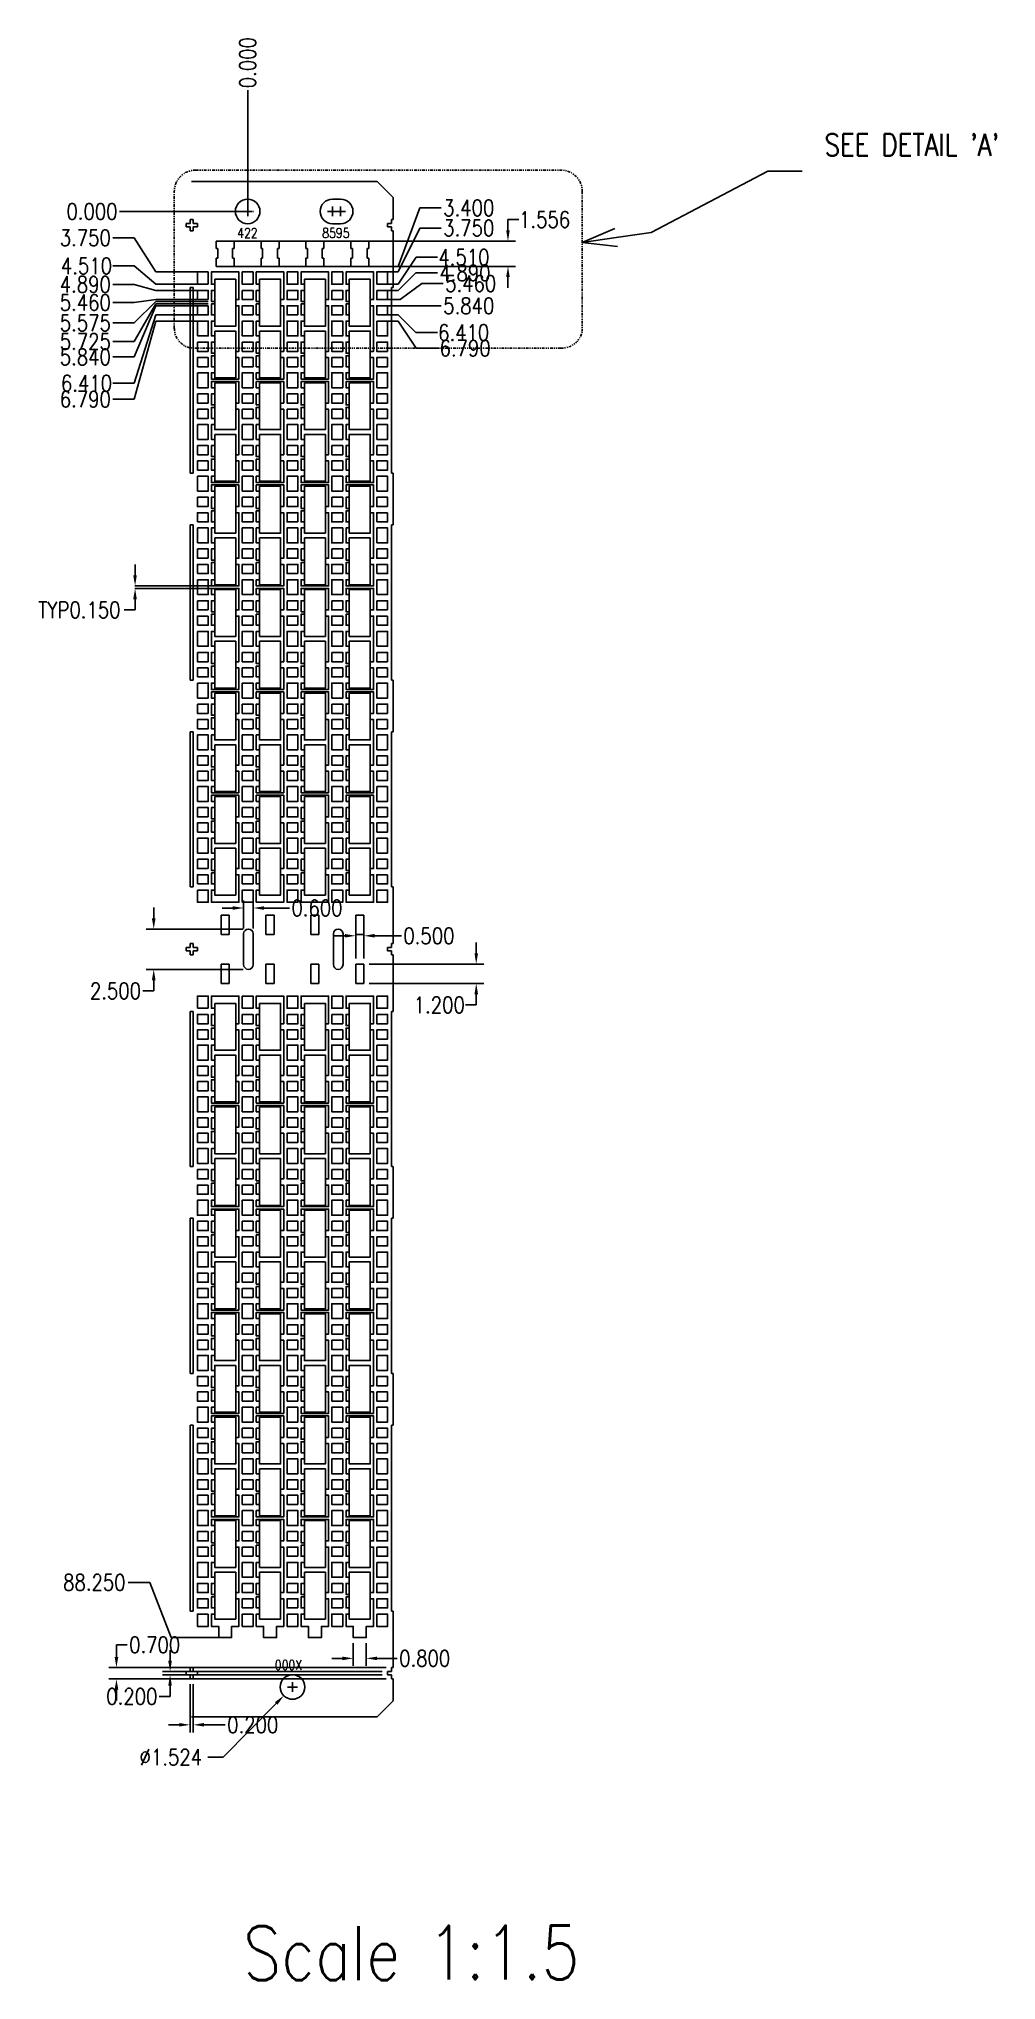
# Model space of a CAD drawing. Extents: x 343 to 432, y 410 to 590.
import ezdxf

# ---------------------------------------------------------------- set-up
doc = ezdxf.new("R2010")
doc.units = 0
for name, pattern in [('CENTER2', [1.125, 0.75, -0.125, 0.125, -0.125]), ('HIDDEN', [0.375, 0.25, -0.125]), ('PHANTOM', [2.5, 1.25, -0.25, 0.25, -0.25, 0.25, -0.25])]:
    doc.linetypes.add(name, pattern=pattern)
doc.layers.get('0').update_dxf_attribs({"color": 1})
for name, color, linetype in [('SH-01_OBJECT', 7, 'Continuous'), ('SH-01_PKG', 5, 'HIDDEN'), ('SH-02_CENTER', 2, 'CENTER2'), ('SH-02_DIM', 4, 'Continuous'), ('SH-02_NOTES', 3, 'Continuous'), ('SH-02_OBJECT', 7, 'Continuous')]:
    doc.layers.add(name, color=color, linetype=linetype)
doc.styles.get("Standard").update_dxf_attribs({"font": 'simplex.shx', "width": 0.82})

msp = doc.modelspace()

# ---------------------------------------------------------------- texts
at = {"layer": 'SH-02_DIM', "linetype": 'Continuous', "insert": (362.61, 587.73), "char_height": 1.5, "attachment_point": 5, "rotation": 90}
msp.add_mtext('\\A1;0.000', dxfattribs=at)
at = {"layer": 'SH-02_DIM', "linetype": 'Continuous', "char_height": 1.5, "attachment_point": 5}
for s, insert in [('\\A1;3.400', (383.13, 574.25)), ('\\A1;0.000', (348.16, 573.93)), ('\\A1;3.750', (383.13, 572.39)), ('\\A1;3.750', (347.54, 571.48)), ('\\A1;4.510', (347.65, 568.87)), ('\\A1;4.510', (382.68, 569.67)), ('\\A1;4.890', (347.54, 567.16)), ('\\A1;4.890', (382.78, 568.23)), ('\\A1;5.460', (383.31, 567.23)), ('\\A1;5.460', (347.54, 565.47)), ('\\A1;5.840', (383.13, 565.17)), ('\\A1;5.575', (347.54, 563.58)), ('\\A1;5.725', (347.54, 561.85)), ('\\A1;6.410', (382.66, 562.68)), ('\\A1;5.840', (347.54, 560.42)), ('\\A1;6.790', (382.79, 561.24)), ('\\A1;6.410', (347.65, 557.98)), ('\\A1;6.790', (347.54, 556.51)), ('\\A1;TYP0.150', (346.99, 536.94)), ('\\A1;88.250', (348.38, 446.69)), ('\\A1;∅1.524', (355.48, 430.47))]:
    msp.add_mtext(s, dxfattribs=dict(at, insert=insert))
at = {"layer": 'SH-02_DIM', "char_height": 1.5, "attachment_point": 5}
for s, insert in [('\\A1;1.556', (390.17, 573.17)), ('\\A1;0.600', (369.04, 509.28)), ('\\A1;0.500', (379.43, 506.7)), ('\\A1;2.500', (350.34, 501.58)), ('\\A1;1.200', (380.39, 500.28)), ('\\A1;0.700', (353.98, 440.9)), ('\\A1;0.800', (379.04, 439.64)), ('\\A1;0.200', (351.86, 436.11)), ('\\A1;0.200', (363.08, 433.47))]:
    msp.add_mtext(s, dxfattribs=dict(at, insert=insert))
at = {"layer": 'SH-02_NOTES', "width": 0.82}
for s, height, p in [("SEE DETAIL 'A'", 2.032, (416.16, 579.1)), ('Scale', 5, (362.19, 409.77)), ('1:1.5', 5, (379.34, 409.84))]:
    msp.add_text(s, height=height, dxfattribs=at).set_placement(p)
at = {"layer": 'SH-02_OBJECT', "linetype": 'Continuous', "width": 0.82}
for s, p in [('422', (361.64, 571.48)), ('8595', (369.53, 571.48)), ('   000X', (363.48, 438.58))]:
    msp.add_text(s, height=0.9, dxfattribs=at).set_placement(p)

# ---------------------------------------------------------------- blocks, each defined once
blk = doc.blocks.new('_Open30')
at = {"color": 0, "lineweight": -2}
for p, q in [((-1, 0.268), (0, 0)), ((0, 0), (-1, -0.268)), ((0, 0), (-1, 0))]:
    blk.add_line(p, q, dxfattribs=at)

# ---------------------------------------------------------------- linework, layer by layer
at = {"layer": 'SH-01_OBJECT', "linetype": 'Continuous'}
for p, q in [((374.59, 567.86), (374.59, 567.17)), ((374.59, 563.75), (374.59, 562.37)), ((374.59, 558.95), (374.59, 557.57)), ((374.59, 554.15), (374.59, 552.77)), ((374.59, 549.35), (374.59, 547.97)), ((374.59, 544.55), (374.59, 543.17)), ((374.59, 539.75), (374.59, 538.37)), ((374.59, 534.95), (374.59, 533.57)), ((374.59, 530.15), (374.59, 528.77)), ((374.59, 525.35), (374.59, 523.97)), ((374.59, 520.55), (374.59, 519.17)), ((374.59, 515.75), (374.59, 514.37)), ((374.59, 510.95), (374.59, 510.26))]:
    msp.add_line(p, q, dxfattribs=at)
at = {"layer": 'SH-01_OBJECT'}
for p, q in [((357.94, 563.75), (357.94, 563.06)), ((357.94, 563.06), (357.94, 562.37)), ((357.94, 558.95), (357.94, 558.26)), ((357.94, 558.26), (357.94, 557.57)), ((357.94, 554.15), (357.94, 553.46)), ((357.94, 553.46), (357.94, 552.77)), ((357.94, 549.35), (357.94, 548.66)), ((357.94, 548.66), (357.94, 547.97)), ((357.94, 544.55), (357.94, 543.86)), ((357.94, 543.86), (357.94, 543.17)), ((357.94, 539.75), (357.94, 539.06)), ((357.94, 539.06), (357.94, 538.37)), ((357.94, 534.95), (357.94, 534.26)), ((357.94, 534.26), (357.94, 533.57)), ((357.94, 530.15), (357.94, 529.46)), ((357.94, 529.46), (357.94, 528.77)), ((357.94, 525.35), (357.94, 524.66)), ((357.94, 524.66), (357.94, 523.97)), ((357.94, 520.55), (357.94, 519.86)), ((357.94, 519.86), (357.94, 519.17)), ((357.94, 515.75), (357.94, 515.06)), ((357.94, 515.06), (357.94, 514.37))]:
    msp.add_line(p, q, dxfattribs=at)
at = {"layer": 'SH-01_OBJECT', "linetype": 'Continuous'}
for points in [[(359.55, 567.17), (359.25, 567.17), (359.25, 567.74), (359.25, 568.31), (361.8, 568.31), (361.8, 567.74), (361.8, 565.74), (361.5, 565.74)], [(362.1, 567.86), (362.1, 567.17), (363.11, 567.17), (363.11, 567.86)], [(363.71, 567.17), (363.41, 567.17), (363.41, 567.74), (363.41, 568.31), (365.96, 568.31), (365.96, 567.74), (365.96, 565.74), (365.66, 565.74)], [(367.27, 567.86), (367.27, 568.31), (366.26, 568.31), (366.26, 567.17), (367.27, 567.17), (367.27, 567.86)], [(367.87, 567.17), (367.57, 567.17), (367.57, 567.74), (367.57, 568.31), (370.12, 568.31), (370.12, 567.74), (370.12, 565.74), (369.82, 565.74)], [(370.42, 567.86), (370.42, 567.17), (371.44, 567.17), (371.44, 567.86)], [(372.04, 567.17), (371.74, 567.17), (371.74, 567.74), (371.74, 568.31), (374.29, 568.31), (374.29, 567.74), (374.29, 565.74), (373.99, 565.74)], [(357.94, 566.6), (358.95, 566.6), (358.95, 565.74)], [(359.55, 566.6), (359.25, 566.6), (359.25, 565.57), (359.55, 565.57)], [(363.71, 566.6), (363.41, 566.6), (363.41, 565.57), (363.71, 565.57)], [(367.87, 566.6), (367.57, 566.6), (367.57, 565.57), (367.87, 565.57)], [(372.04, 566.6), (371.74, 566.6), (371.74, 565.57), (372.04, 565.57)], [(374.59, 566.6), (374.59, 565.74), (375.6, 565.74)], [(358.95, 565.17), (358.95, 564.32), (357.94, 564.32)], [(359.55, 565.34), (359.25, 565.34), (359.25, 564.32), (359.55, 564.32)], [(363.71, 565.34), (363.41, 565.34), (363.41, 564.32), (363.71, 564.32)], [(367.87, 565.34), (367.57, 565.34), (367.57, 564.32), (367.87, 564.32)], [(372.04, 565.34), (371.74, 565.34), (371.74, 564.32), (372.04, 564.32)], [(375.6, 565.17), (374.59, 565.17), (374.59, 564.32)], [(357.94, 563.75), (358.95, 563.75), (358.95, 563.06)], [(357.94, 562.37), (358.95, 562.37), (358.95, 563.06)], [(363.11, 563.06), (363.11, 562.37), (362.1, 562.37), (362.1, 563.75), (363.11, 563.75), (363.11, 563.06)], [(367.27, 563.06), (367.27, 562.37), (366.26, 562.37), (366.26, 563.75), (367.27, 563.75), (367.27, 563.06)], [(371.44, 563.06), (371.44, 562.37), (370.42, 562.37), (370.42, 563.75), (371.44, 563.75), (371.44, 563.06)], [(357.94, 561.8), (358.95, 561.8), (358.95, 560.94)], [(358.95, 560.37), (358.95, 559.52), (357.94, 559.52)], [(359.55, 561.8), (359.25, 561.8), (359.25, 560.77), (359.55, 560.77)], [(359.55, 560.54), (359.25, 560.54), (359.25, 559.52), (359.55, 559.52)], [(363.71, 561.8), (363.41, 561.8), (363.41, 560.77), (363.71, 560.77)], [(363.71, 560.54), (363.41, 560.54), (363.41, 559.52), (363.71, 559.52)], [(367.87, 561.8), (367.57, 561.8), (367.57, 560.77), (367.87, 560.77)], [(367.87, 560.54), (367.57, 560.54), (367.57, 559.52), (367.87, 559.52)], [(372.04, 561.8), (371.74, 561.8), (371.74, 560.77), (372.04, 560.77)], [(372.04, 560.54), (371.74, 560.54), (371.74, 559.52), (372.04, 559.52)], [(374.59, 561.8), (374.59, 560.94), (375.6, 560.94)], [(375.6, 560.37), (374.59, 560.37), (374.59, 559.52)], [(357.94, 558.95), (358.95, 558.95), (358.95, 558.26)], [(363.11, 558.26), (363.11, 557.57), (362.1, 557.57), (362.1, 558.95), (363.11, 558.95), (363.11, 558.26)], [(367.27, 558.26), (367.27, 557.57), (366.26, 557.57), (366.26, 558.95), (367.27, 558.95), (367.27, 558.26)], [(371.44, 558.26), (371.44, 557.57), (370.42, 557.57), (370.42, 558.95), (371.44, 558.95), (371.44, 558.26)], [(357.94, 557.57), (358.95, 557.57), (358.95, 558.26)], [(357.94, 557), (358.95, 557), (358.95, 556.14)], [(359.55, 557), (359.25, 557), (359.25, 555.97), (359.55, 555.97)], [(363.71, 557), (363.41, 557), (363.41, 555.97), (363.71, 555.97)], [(367.87, 557), (367.57, 557), (367.57, 555.97), (367.87, 555.97)], [(372.04, 557), (371.74, 557), (371.74, 555.97), (372.04, 555.97)], [(374.59, 557), (374.59, 556.14), (375.6, 556.14)], [(358.95, 555.57), (358.95, 554.72), (357.94, 554.72)], [(359.55, 555.74), (359.25, 555.74), (359.25, 554.72), (359.55, 554.72)], [(363.71, 555.74), (363.41, 555.74), (363.41, 554.72), (363.71, 554.72)], [(367.87, 555.74), (367.57, 555.74), (367.57, 554.72), (367.87, 554.72)], [(372.04, 555.74), (371.74, 555.74), (371.74, 554.72), (372.04, 554.72)], [(375.6, 555.57), (374.59, 555.57), (374.59, 554.72)], [(357.94, 554.15), (358.95, 554.15), (358.95, 553.46)], [(357.94, 552.77), (358.95, 552.77), (358.95, 553.46)], [(363.11, 553.46), (363.11, 552.77), (362.1, 552.77), (362.1, 554.15), (363.11, 554.15), (363.11, 553.46)], [(367.27, 553.46), (367.27, 552.77), (366.26, 552.77), (366.26, 554.15), (367.27, 554.15), (367.27, 553.46)], [(371.44, 553.46), (371.44, 552.77), (370.42, 552.77), (370.42, 554.15), (371.44, 554.15), (371.44, 553.46)], [(357.94, 552.2), (358.95, 552.2), (358.95, 551.34)], [(359.55, 552.2), (359.25, 552.2), (359.25, 551.17), (359.55, 551.17)], [(363.71, 552.2), (363.41, 552.2), (363.41, 551.17), (363.71, 551.17)], [(367.87, 552.2), (367.57, 552.2), (367.57, 551.17), (367.87, 551.17)], [(372.04, 552.2), (371.74, 552.2), (371.74, 551.17), (372.04, 551.17)], [(374.59, 552.2), (374.59, 551.34), (375.6, 551.34)], [(358.95, 550.77), (358.95, 549.92), (357.94, 549.92)], [(359.55, 550.94), (359.25, 550.94), (359.25, 549.92), (359.55, 549.92)], [(363.71, 550.94), (363.41, 550.94), (363.41, 549.92), (363.71, 549.92)], [(367.87, 550.94), (367.57, 550.94), (367.57, 549.92), (367.87, 549.92)], [(372.04, 550.94), (371.74, 550.94), (371.74, 549.92), (372.04, 549.92)], [(375.6, 550.77), (374.59, 550.77), (374.59, 549.92)], [(357.94, 549.35), (358.95, 549.35), (358.95, 548.66)], [(357.94, 547.97), (358.95, 547.97), (358.95, 548.66)], [(363.11, 548.66), (363.11, 547.97), (362.1, 547.97), (362.1, 549.35), (363.11, 549.35), (363.11, 548.66)], [(367.27, 548.66), (367.27, 547.97), (366.26, 547.97), (366.26, 549.35), (367.27, 549.35), (367.27, 548.66)], [(371.44, 548.66), (371.44, 547.97), (370.42, 547.97), (370.42, 549.35), (371.44, 549.35), (371.44, 548.66)], [(357.94, 547.4), (358.95, 547.4), (358.95, 546.54)], [(358.95, 545.97), (358.95, 545.12), (357.94, 545.12)], [(359.55, 547.4), (359.25, 547.4), (359.25, 546.37), (359.55, 546.37)], [(359.55, 546.14), (359.25, 546.14), (359.25, 545.12), (359.55, 545.12)], [(363.71, 547.4), (363.41, 547.4), (363.41, 546.37), (363.71, 546.37)], [(363.71, 546.14), (363.41, 546.14), (363.41, 545.12), (363.71, 545.12)], [(367.87, 547.4), (367.57, 547.4), (367.57, 546.37), (367.87, 546.37)], [(367.87, 546.14), (367.57, 546.14), (367.57, 545.12), (367.87, 545.12)], [(372.04, 547.4), (371.74, 547.4), (371.74, 546.37), (372.04, 546.37)], [(372.04, 546.14), (371.74, 546.14), (371.74, 545.12), (372.04, 545.12)], [(374.59, 547.4), (374.59, 546.54), (375.6, 546.54)], [(375.6, 545.97), (374.59, 545.97), (374.59, 545.12)], [(357.94, 544.55), (358.95, 544.55), (358.95, 543.86)], [(363.11, 543.86), (363.11, 543.17), (362.1, 543.17), (362.1, 544.55), (363.11, 544.55), (363.11, 543.86)], [(367.27, 543.86), (367.27, 543.17), (366.26, 543.17), (366.26, 544.55), (367.27, 544.55), (367.27, 543.86)], [(371.44, 543.86), (371.44, 543.17), (370.42, 543.17), (370.42, 544.55), (371.44, 544.55), (371.44, 543.86)], [(357.94, 543.17), (358.95, 543.17), (358.95, 543.86)], [(357.94, 542.6), (358.95, 542.6), (358.95, 541.74)], [(359.55, 542.6), (359.25, 542.6), (359.25, 541.57), (359.55, 541.57)], [(363.71, 542.6), (363.41, 542.6), (363.41, 541.57), (363.71, 541.57)], [(367.87, 542.6), (367.57, 542.6), (367.57, 541.57), (367.87, 541.57)], [(372.04, 542.6), (371.74, 542.6), (371.74, 541.57), (372.04, 541.57)], [(374.59, 542.6), (374.59, 541.74), (375.6, 541.74)], [(358.95, 541.17), (358.95, 540.32), (357.94, 540.32)], [(359.55, 541.34), (359.25, 541.34), (359.25, 540.32), (359.55, 540.32)], [(363.71, 541.34), (363.41, 541.34), (363.41, 540.32), (363.71, 540.32)], [(367.87, 541.34), (367.57, 541.34), (367.57, 540.32), (367.87, 540.32)], [(372.04, 541.34), (371.74, 541.34), (371.74, 540.32), (372.04, 540.32)], [(375.6, 541.17), (374.59, 541.17), (374.59, 540.32)], [(357.94, 539.75), (358.95, 539.75), (358.95, 539.06)], [(357.94, 538.37), (358.95, 538.37), (358.95, 539.06)], [(363.11, 539.06), (363.11, 538.37), (362.1, 538.37), (362.1, 539.75), (363.11, 539.75), (363.11, 539.06)], [(367.27, 539.06), (367.27, 538.37), (366.26, 538.37), (366.26, 539.75), (367.27, 539.75), (367.27, 539.06)], [(371.44, 539.06), (371.44, 538.37), (370.42, 538.37), (370.42, 539.75), (371.44, 539.75), (371.44, 539.06)], [(357.94, 537.8), (358.95, 537.8), (358.95, 536.94)], [(359.55, 537.8), (359.25, 537.8), (359.25, 536.77), (359.55, 536.77)], [(363.71, 537.8), (363.41, 537.8), (363.41, 536.77), (363.71, 536.77)], [(367.87, 537.8), (367.57, 537.8), (367.57, 536.77), (367.87, 536.77)], [(372.04, 537.8), (371.74, 537.8), (371.74, 536.77), (372.04, 536.77)], [(374.59, 537.8), (374.59, 536.94), (375.6, 536.94)], [(358.95, 536.37), (358.95, 535.52), (357.94, 535.52)], [(359.55, 536.54), (359.25, 536.54), (359.25, 535.52), (359.55, 535.52)], [(363.71, 536.54), (363.41, 536.54), (363.41, 535.52), (363.71, 535.52)], [(367.87, 536.54), (367.57, 536.54), (367.57, 535.52), (367.87, 535.52)], [(372.04, 536.54), (371.74, 536.54), (371.74, 535.52), (372.04, 535.52)], [(375.6, 536.37), (374.59, 536.37), (374.59, 535.52)], [(357.94, 534.95), (358.95, 534.95), (358.95, 534.26)], [(357.94, 533.57), (358.95, 533.57), (358.95, 534.26)], [(363.11, 534.26), (363.11, 533.57), (362.1, 533.57), (362.1, 534.95), (363.11, 534.95), (363.11, 534.26)], [(367.27, 534.26), (367.27, 533.57), (366.26, 533.57), (366.26, 534.95), (367.27, 534.95), (367.27, 534.26)], [(371.44, 534.26), (371.44, 533.57), (370.42, 533.57), (370.42, 534.95), (371.44, 534.95), (371.44, 534.26)], [(357.94, 533), (358.95, 533), (358.95, 532.14)], [(358.95, 531.57), (358.95, 530.72), (357.94, 530.72)], [(359.55, 533), (359.25, 533), (359.25, 531.97), (359.55, 531.97)], [(359.55, 531.74), (359.25, 531.74), (359.25, 530.72), (359.55, 530.72)], [(363.71, 533), (363.41, 533), (363.41, 531.97), (363.71, 531.97)], [(363.71, 531.74), (363.41, 531.74), (363.41, 530.72), (363.71, 530.72)], [(367.87, 533), (367.57, 533), (367.57, 531.97), (367.87, 531.97)], [(367.87, 531.74), (367.57, 531.74), (367.57, 530.72), (367.87, 530.72)], [(372.04, 533), (371.74, 533), (371.74, 531.97), (372.04, 531.97)], [(372.04, 531.74), (371.74, 531.74), (371.74, 530.72), (372.04, 530.72)], [(374.59, 533), (374.59, 532.14), (375.6, 532.14)], [(375.6, 531.57), (374.59, 531.57), (374.59, 530.72)], [(357.94, 530.15), (358.95, 530.15), (358.95, 529.46)], [(363.11, 529.46), (363.11, 528.77), (362.1, 528.77), (362.1, 530.15), (363.11, 530.15), (363.11, 529.46)], [(367.27, 529.46), (367.27, 528.77), (366.26, 528.77), (366.26, 530.15), (367.27, 530.15), (367.27, 529.46)], [(371.44, 529.46), (371.44, 528.77), (370.42, 528.77), (370.42, 530.15), (371.44, 530.15), (371.44, 529.46)], [(357.94, 528.77), (358.95, 528.77), (358.95, 529.46)], [(357.94, 528.2), (358.95, 528.2), (358.95, 527.34)], [(359.55, 528.2), (359.25, 528.2), (359.25, 527.17), (359.55, 527.17)], [(363.71, 528.2), (363.41, 528.2), (363.41, 527.17), (363.71, 527.17)], [(367.87, 528.2), (367.57, 528.2), (367.57, 527.17), (367.87, 527.17)], [(372.04, 528.2), (371.74, 528.2), (371.74, 527.17), (372.04, 527.17)], [(374.59, 528.2), (374.59, 527.34), (375.6, 527.34)], [(358.95, 526.77), (358.95, 525.92), (357.94, 525.92)], [(359.55, 526.94), (359.25, 526.94), (359.25, 525.92), (359.55, 525.92)], [(363.71, 526.94), (363.41, 526.94), (363.41, 525.92), (363.71, 525.92)], [(367.87, 526.94), (367.57, 526.94), (367.57, 525.92), (367.87, 525.92)], [(372.04, 526.94), (371.74, 526.94), (371.74, 525.92), (372.04, 525.92)], [(375.6, 526.77), (374.59, 526.77), (374.59, 525.92)], [(357.94, 525.35), (358.95, 525.35), (358.95, 524.66)], [(357.94, 523.97), (358.95, 523.97), (358.95, 524.66)], [(363.11, 524.66), (363.11, 523.97), (362.1, 523.97), (362.1, 525.35), (363.11, 525.35), (363.11, 524.66)], [(367.27, 524.66), (367.27, 523.97), (366.26, 523.97), (366.26, 525.35), (367.27, 525.35), (367.27, 524.66)], [(371.44, 524.66), (371.44, 523.97), (370.42, 523.97), (370.42, 525.35), (371.44, 525.35), (371.44, 524.66)], [(357.94, 523.4), (358.95, 523.4), (358.95, 522.54)], [(359.55, 523.4), (359.25, 523.4), (359.25, 522.37), (359.55, 522.37)], [(363.71, 523.4), (363.41, 523.4), (363.41, 522.37), (363.71, 522.37)], [(367.87, 523.4), (367.57, 523.4), (367.57, 522.37), (367.87, 522.37)], [(372.04, 523.4), (371.74, 523.4), (371.74, 522.37), (372.04, 522.37)], [(374.59, 523.4), (374.59, 522.54), (375.6, 522.54)], [(358.95, 521.97), (358.95, 521.12), (357.94, 521.12)], [(359.55, 522.14), (359.25, 522.14), (359.25, 521.12), (359.55, 521.12)], [(363.71, 522.14), (363.41, 522.14), (363.41, 521.12), (363.71, 521.12)], [(367.87, 522.14), (367.57, 522.14), (367.57, 521.12), (367.87, 521.12)], [(372.04, 522.14), (371.74, 522.14), (371.74, 521.12), (372.04, 521.12)], [(375.6, 521.97), (374.59, 521.97), (374.59, 521.12)], [(357.94, 520.55), (358.95, 520.55), (358.95, 519.86)], [(357.94, 519.17), (358.95, 519.17), (358.95, 519.86)], [(363.11, 519.86), (363.11, 519.17), (362.1, 519.17), (362.1, 520.55), (363.11, 520.55), (363.11, 519.86)], [(367.27, 519.86), (367.27, 519.17), (366.26, 519.17), (366.26, 520.55), (367.27, 520.55), (367.27, 519.86)], [(371.44, 519.86), (371.44, 519.17), (370.42, 519.17), (370.42, 520.55), (371.44, 520.55), (371.44, 519.86)], [(357.94, 518.6), (358.95, 518.6), (358.95, 517.74)], [(358.95, 517.17), (358.95, 516.32), (357.94, 516.32)], [(359.55, 518.6), (359.25, 518.6), (359.25, 517.57), (359.55, 517.57)], [(359.55, 517.34), (359.25, 517.34), (359.25, 516.32), (359.55, 516.32)], [(363.71, 518.6), (363.41, 518.6), (363.41, 517.57), (363.71, 517.57)], [(363.71, 517.34), (363.41, 517.34), (363.41, 516.32), (363.71, 516.32)], [(367.87, 518.6), (367.57, 518.6), (367.57, 517.57), (367.87, 517.57)], [(367.87, 517.34), (367.57, 517.34), (367.57, 516.32), (367.87, 516.32)], [(372.04, 518.6), (371.74, 518.6), (371.74, 517.57), (372.04, 517.57)], [(372.04, 517.34), (371.74, 517.34), (371.74, 516.32), (372.04, 516.32)], [(374.59, 518.6), (374.59, 517.74), (375.6, 517.74)], [(375.6, 517.17), (374.59, 517.17), (374.59, 516.32)], [(357.94, 515.75), (358.95, 515.75), (358.95, 515.06)], [(363.11, 515.06), (363.11, 514.37), (362.1, 514.37), (362.1, 515.75), (363.11, 515.75), (363.11, 515.06)], [(367.27, 515.06), (367.27, 514.37), (366.26, 514.37), (366.26, 515.75), (367.27, 515.75), (367.27, 515.06)], [(371.44, 515.06), (371.44, 514.37), (370.42, 514.37), (370.42, 515.75), (371.44, 515.75), (371.44, 515.06)], [(357.94, 514.37), (358.95, 514.37), (358.95, 515.06)], [(357.94, 513.8), (358.95, 513.8), (358.95, 512.94)], [(359.55, 513.8), (359.25, 513.8), (359.25, 512.77), (359.55, 512.77)], [(363.71, 513.8), (363.41, 513.8), (363.41, 512.77), (363.71, 512.77)], [(367.87, 513.8), (367.57, 513.8), (367.57, 512.77), (367.87, 512.77)], [(372.04, 513.8), (371.74, 513.8), (371.74, 512.77), (372.04, 512.77)], [(374.59, 513.8), (374.59, 512.94), (375.6, 512.94)], [(358.95, 512.37), (358.95, 511.52), (357.94, 511.52)], [(359.55, 512.54), (359.25, 512.54), (359.25, 511.52), (359.55, 511.52)], [(361.5, 512.37), (361.8, 512.37), (361.8, 510.37)], [(363.71, 512.54), (363.41, 512.54), (363.41, 511.52), (363.71, 511.52)], [(365.66, 512.37), (365.96, 512.37), (365.96, 510.37)], [(367.87, 512.54), (367.57, 512.54), (367.57, 511.52), (367.87, 511.52)], [(369.82, 512.37), (370.12, 512.37), (370.12, 510.37)], [(372.04, 512.54), (371.74, 512.54), (371.74, 511.52), (372.04, 511.52)], [(373.99, 512.37), (374.29, 512.37), (374.29, 510.37)], [(375.6, 512.37), (374.59, 512.37), (374.59, 511.52)], [(357.94, 510.95), (358.95, 510.95), (358.95, 510.26)], [(359.55, 510.95), (359.25, 510.95), (359.25, 510.37)], [(362.1, 510.26), (362.1, 510.95), (363.11, 510.95), (363.11, 510.26)], [(363.71, 510.95), (363.41, 510.95), (363.41, 510.37)], [(366.26, 510.26), (366.26, 510.95), (367.27, 510.95), (367.27, 510.26)], [(367.87, 510.95), (367.57, 510.95), (367.57, 510.37)], [(370.42, 510.26), (370.42, 510.95), (371.44, 510.95), (371.44, 510.26)], [(372.04, 510.95), (371.74, 510.95), (371.74, 510.37)], [(363.11, 500.66), (363.11, 501.11), (362.1, 501.11), (362.1, 499.97), (363.11, 499.97), (363.11, 500.66)], [(367.27, 500.66), (367.27, 501.11), (366.26, 501.11), (366.26, 499.97), (367.27, 499.97), (367.27, 500.66)], [(371.44, 500.66), (371.44, 501.11), (370.42, 501.11), (370.42, 499.97), (371.44, 499.97), (371.44, 500.66)], [(359.25, 500.54), (359.25, 499.97), (359.55, 499.97)], [(359.55, 499.4), (359.25, 499.4), (359.25, 498.37), (359.55, 498.37)], [(361.8, 500.54), (361.8, 498.54), (361.5, 498.54)], [(363.41, 500.54), (363.41, 499.97), (363.71, 499.97)], [(363.71, 499.4), (363.41, 499.4), (363.41, 498.37), (363.71, 498.37)], [(365.96, 500.54), (365.96, 498.54), (365.66, 498.54)], [(367.57, 500.54), (367.57, 499.97), (367.87, 499.97)], [(367.87, 499.4), (367.57, 499.4), (367.57, 498.37), (367.87, 498.37)], [(370.12, 500.54), (370.12, 498.54), (369.82, 498.54)], [(371.74, 500.54), (371.74, 499.97), (372.04, 499.97)], [(372.04, 499.4), (371.74, 499.4), (371.74, 498.37), (372.04, 498.37)], [(374.29, 500.54), (374.29, 498.54), (373.99, 498.54)], [(359.55, 498.14), (359.25, 498.14), (359.25, 497.12), (359.55, 497.12)], [(361.5, 497.97), (361.8, 497.97), (361.8, 493.74), (361.5, 493.74)], [(363.71, 498.14), (363.41, 498.14), (363.41, 497.12), (363.71, 497.12)], [(365.66, 497.97), (365.96, 497.97), (365.96, 493.74), (365.66, 493.74)], [(367.87, 498.14), (367.57, 498.14), (367.57, 497.12), (367.87, 497.12)], [(369.82, 497.97), (370.12, 497.97), (370.12, 493.74), (369.82, 493.74)], [(372.04, 498.14), (371.74, 498.14), (371.74, 497.12), (372.04, 497.12)], [(373.99, 497.97), (374.29, 497.97), (374.29, 493.74), (373.99, 493.74)], [(357.94, 495.86), (357.94, 496.55), (358.95, 496.55), (358.95, 495.86)], [(357.94, 495.86), (357.94, 495.17), (358.95, 495.17), (358.95, 495.86)], [(359.55, 496.55), (359.25, 496.55), (359.25, 495.17), (359.55, 495.17)], [(363.11, 495.86), (363.11, 495.17), (362.1, 495.17), (362.1, 496.55), (363.11, 496.55), (363.11, 495.86)], [(363.71, 496.55), (363.41, 496.55), (363.41, 495.17), (363.71, 495.17)], [(367.27, 495.86), (367.27, 495.17), (366.26, 495.17), (366.26, 496.55), (367.27, 496.55), (367.27, 495.86)], [(367.87, 496.55), (367.57, 496.55), (367.57, 495.17), (367.87, 495.17)], [(371.44, 495.86), (371.44, 495.17), (370.42, 495.17), (370.42, 496.55), (371.44, 496.55), (371.44, 495.86)], [(372.04, 496.55), (371.74, 496.55), (371.74, 495.17), (372.04, 495.17)], [(359.55, 494.6), (359.25, 494.6), (359.25, 493.57), (359.55, 493.57)], [(363.71, 494.6), (363.41, 494.6), (363.41, 493.57), (363.71, 493.57)], [(367.87, 494.6), (367.57, 494.6), (367.57, 493.57), (367.87, 493.57)], [(372.04, 494.6), (371.74, 494.6), (371.74, 493.57), (372.04, 493.57)], [(359.55, 493.34), (359.25, 493.34), (359.25, 492.32), (359.55, 492.32)], [(363.71, 493.34), (363.41, 493.34), (363.41, 492.32), (363.71, 492.32)], [(367.87, 493.34), (367.57, 493.34), (367.57, 492.32), (367.87, 492.32)], [(372.04, 493.34), (371.74, 493.34), (371.74, 492.32), (372.04, 492.32)], [(357.94, 491.06), (357.94, 491.75), (358.95, 491.75), (358.95, 491.06)], [(357.94, 491.06), (357.94, 490.37), (358.95, 490.37), (358.95, 491.06)], [(363.11, 491.06), (363.11, 490.37), (362.1, 490.37), (362.1, 491.75), (363.11, 491.75), (363.11, 491.06)], [(367.27, 491.06), (367.27, 490.37), (366.26, 490.37), (366.26, 491.75), (367.27, 491.75), (367.27, 491.06)], [(371.44, 491.06), (371.44, 490.37), (370.42, 490.37), (370.42, 491.75), (371.44, 491.75), (371.44, 491.06)], [(359.55, 489.8), (359.25, 489.8), (359.25, 488.77), (359.55, 488.77)], [(359.55, 488.54), (359.25, 488.54), (359.25, 487.52), (359.55, 487.52)], [(361.5, 488.37), (361.8, 488.37), (361.8, 484.14), (361.5, 484.14)], [(363.71, 489.8), (363.41, 489.8), (363.41, 488.77), (363.71, 488.77)], [(363.71, 488.54), (363.41, 488.54), (363.41, 487.52), (363.71, 487.52)], [(365.66, 488.37), (365.96, 488.37), (365.96, 484.14), (365.66, 484.14)], [(367.87, 489.8), (367.57, 489.8), (367.57, 488.77), (367.87, 488.77)], [(367.87, 488.54), (367.57, 488.54), (367.57, 487.52), (367.87, 487.52)], [(369.82, 488.37), (370.12, 488.37), (370.12, 484.14), (369.82, 484.14)], [(372.04, 489.8), (371.74, 489.8), (371.74, 488.77), (372.04, 488.77)], [(372.04, 488.54), (371.74, 488.54), (371.74, 487.52), (372.04, 487.52)], [(373.99, 488.37), (374.29, 488.37), (374.29, 484.14), (373.99, 484.14)], [(357.94, 486.26), (357.94, 486.95), (358.95, 486.95), (358.95, 486.26)], [(359.55, 486.95), (359.25, 486.95), (359.25, 485.57), (359.55, 485.57)], [(363.11, 486.26), (363.11, 485.57), (362.1, 485.57), (362.1, 486.95), (363.11, 486.95), (363.11, 486.26)], [(363.71, 486.95), (363.41, 486.95), (363.41, 485.57), (363.71, 485.57)], [(367.27, 486.26), (367.27, 485.57), (366.26, 485.57), (366.26, 486.95), (367.27, 486.95), (367.27, 486.26)], [(367.87, 486.95), (367.57, 486.95), (367.57, 485.57), (367.87, 485.57)], [(371.44, 486.26), (371.44, 485.57), (370.42, 485.57), (370.42, 486.95), (371.44, 486.95), (371.44, 486.26)], [(372.04, 486.95), (371.74, 486.95), (371.74, 485.57), (372.04, 485.57)], [(357.94, 486.26), (357.94, 485.57), (358.95, 485.57), (358.95, 486.26)], [(359.55, 485), (359.25, 485), (359.25, 483.97), (359.55, 483.97)], [(363.71, 485), (363.41, 485), (363.41, 483.97), (363.71, 483.97)], [(367.87, 485), (367.57, 485), (367.57, 483.97), (367.87, 483.97)], [(372.04, 485), (371.74, 485), (371.74, 483.97), (372.04, 483.97)], [(359.55, 483.74), (359.25, 483.74), (359.25, 482.72), (359.55, 482.72)], [(363.71, 483.74), (363.41, 483.74), (363.41, 482.72), (363.71, 482.72)], [(367.87, 483.74), (367.57, 483.74), (367.57, 482.72), (367.87, 482.72)], [(372.04, 483.74), (371.74, 483.74), (371.74, 482.72), (372.04, 482.72)], [(357.94, 481.46), (357.94, 482.15), (358.95, 482.15), (358.95, 481.46)], [(357.94, 481.46), (357.94, 480.77), (358.95, 480.77), (358.95, 481.46)], [(363.11, 481.46), (363.11, 480.77), (362.1, 480.77), (362.1, 482.15), (363.11, 482.15), (363.11, 481.46)], [(367.27, 481.46), (367.27, 480.77), (366.26, 480.77), (366.26, 482.15), (367.27, 482.15), (367.27, 481.46)], [(371.44, 481.46), (371.44, 480.77), (370.42, 480.77), (370.42, 482.15), (371.44, 482.15), (371.44, 481.46)], [(359.55, 480.2), (359.25, 480.2), (359.25, 479.17), (359.55, 479.17)], [(363.71, 480.2), (363.41, 480.2), (363.41, 479.17), (363.71, 479.17)], [(367.87, 480.2), (367.57, 480.2), (367.57, 479.17), (367.87, 479.17)], [(372.04, 480.2), (371.74, 480.2), (371.74, 479.17), (372.04, 479.17)], [(359.55, 478.94), (359.25, 478.94), (359.25, 477.92), (359.55, 477.92)], [(361.5, 478.77), (361.8, 478.77), (361.8, 474.54), (361.5, 474.54)], [(363.71, 478.94), (363.41, 478.94), (363.41, 477.92), (363.71, 477.92)], [(365.66, 478.77), (365.96, 478.77), (365.96, 474.54), (365.66, 474.54)], [(367.87, 478.94), (367.57, 478.94), (367.57, 477.92), (367.87, 477.92)], [(369.82, 478.77), (370.12, 478.77), (370.12, 474.54), (369.82, 474.54)], [(372.04, 478.94), (371.74, 478.94), (371.74, 477.92), (372.04, 477.92)], [(373.99, 478.77), (374.29, 478.77), (374.29, 474.54), (373.99, 474.54)], [(357.94, 476.66), (357.94, 477.35), (358.95, 477.35), (358.95, 476.66)], [(357.94, 476.66), (357.94, 475.97), (358.95, 475.97), (358.95, 476.66)], [(359.55, 477.35), (359.25, 477.35), (359.25, 475.97), (359.55, 475.97)], [(363.11, 476.66), (363.11, 475.97), (362.1, 475.97), (362.1, 477.35), (363.11, 477.35), (363.11, 476.66)], [(363.71, 477.35), (363.41, 477.35), (363.41, 475.97), (363.71, 475.97)], [(367.27, 476.66), (367.27, 475.97), (366.26, 475.97), (366.26, 477.35), (367.27, 477.35), (367.27, 476.66)], [(367.87, 477.35), (367.57, 477.35), (367.57, 475.97), (367.87, 475.97)], [(371.44, 476.66), (371.44, 475.97), (370.42, 475.97), (370.42, 477.35), (371.44, 477.35), (371.44, 476.66)], [(372.04, 477.35), (371.74, 477.35), (371.74, 475.97), (372.04, 475.97)], [(359.55, 475.4), (359.25, 475.4), (359.25, 474.37), (359.55, 474.37)], [(359.55, 474.14), (359.25, 474.14), (359.25, 473.12), (359.55, 473.12)], [(363.71, 475.4), (363.41, 475.4), (363.41, 474.37), (363.71, 474.37)], [(363.71, 474.14), (363.41, 474.14), (363.41, 473.12), (363.71, 473.12)], [(367.87, 475.4), (367.57, 475.4), (367.57, 474.37), (367.87, 474.37)], [(367.87, 474.14), (367.57, 474.14), (367.57, 473.12), (367.87, 473.12)], [(372.04, 475.4), (371.74, 475.4), (371.74, 474.37), (372.04, 474.37)], [(372.04, 474.14), (371.74, 474.14), (371.74, 473.12), (372.04, 473.12)], [(357.94, 471.86), (357.94, 472.55), (358.95, 472.55), (358.95, 471.86)], [(363.11, 471.86), (363.11, 471.17), (362.1, 471.17), (362.1, 472.55), (363.11, 472.55), (363.11, 471.86)], [(367.27, 471.86), (367.27, 471.17), (366.26, 471.17), (366.26, 472.55), (367.27, 472.55), (367.27, 471.86)], [(371.44, 471.86), (371.44, 471.17), (370.42, 471.17), (370.42, 472.55), (371.44, 472.55), (371.44, 471.86)], [(357.94, 471.86), (357.94, 471.17), (358.95, 471.17), (358.95, 471.86)], [(359.55, 470.6), (359.25, 470.6), (359.25, 469.57), (359.55, 469.57)], [(363.71, 470.6), (363.41, 470.6), (363.41, 469.57), (363.71, 469.57)], [(367.87, 470.6), (367.57, 470.6), (367.57, 469.57), (367.87, 469.57)], [(372.04, 470.6), (371.74, 470.6), (371.74, 469.57), (372.04, 469.57)], [(359.55, 469.34), (359.25, 469.34), (359.25, 468.32), (359.55, 468.32)], [(361.5, 469.17), (361.8, 469.17), (361.8, 464.94), (361.5, 464.94)], [(363.71, 469.34), (363.41, 469.34), (363.41, 468.32), (363.71, 468.32)], [(365.66, 469.17), (365.96, 469.17), (365.96, 464.94), (365.66, 464.94)], [(367.87, 469.34), (367.57, 469.34), (367.57, 468.32), (367.87, 468.32)], [(369.82, 469.17), (370.12, 469.17), (370.12, 464.94), (369.82, 464.94)], [(372.04, 469.34), (371.74, 469.34), (371.74, 468.32), (372.04, 468.32)], [(373.99, 469.17), (374.29, 469.17), (374.29, 464.94), (373.99, 464.94)], [(357.94, 467.06), (357.94, 467.75), (358.95, 467.75), (358.95, 467.06)], [(357.94, 467.06), (357.94, 466.37), (358.95, 466.37), (358.95, 467.06)], [(359.55, 467.75), (359.25, 467.75), (359.25, 466.37), (359.55, 466.37)], [(363.11, 467.06), (363.11, 466.37), (362.1, 466.37), (362.1, 467.75), (363.11, 467.75), (363.11, 467.06)], [(363.71, 467.75), (363.41, 467.75), (363.41, 466.37), (363.71, 466.37)], [(367.27, 467.06), (367.27, 466.37), (366.26, 466.37), (366.26, 467.75), (367.27, 467.75), (367.27, 467.06)], [(367.87, 467.75), (367.57, 467.75), (367.57, 466.37), (367.87, 466.37)], [(371.44, 467.06), (371.44, 466.37), (370.42, 466.37), (370.42, 467.75), (371.44, 467.75), (371.44, 467.06)], [(372.04, 467.75), (371.74, 467.75), (371.74, 466.37), (372.04, 466.37)], [(359.55, 465.8), (359.25, 465.8), (359.25, 464.77), (359.55, 464.77)], [(363.71, 465.8), (363.41, 465.8), (363.41, 464.77), (363.71, 464.77)], [(367.87, 465.8), (367.57, 465.8), (367.57, 464.77), (367.87, 464.77)], [(372.04, 465.8), (371.74, 465.8), (371.74, 464.77), (372.04, 464.77)], [(359.55, 464.54), (359.25, 464.54), (359.25, 463.52), (359.55, 463.52)], [(363.71, 464.54), (363.41, 464.54), (363.41, 463.52), (363.71, 463.52)], [(367.87, 464.54), (367.57, 464.54), (367.57, 463.52), (367.87, 463.52)], [(372.04, 464.54), (371.74, 464.54), (371.74, 463.52), (372.04, 463.52)], [(357.94, 462.26), (357.94, 462.95), (358.95, 462.95), (358.95, 462.26)], [(357.94, 462.26), (357.94, 461.57), (358.95, 461.57), (358.95, 462.26)], [(363.11, 462.26), (363.11, 461.57), (362.1, 461.57), (362.1, 462.95), (363.11, 462.95), (363.11, 462.26)], [(367.27, 462.26), (367.27, 461.57), (366.26, 461.57), (366.26, 462.95), (367.27, 462.95), (367.27, 462.26)], [(371.44, 462.26), (371.44, 461.57), (370.42, 461.57), (370.42, 462.95), (371.44, 462.95), (371.44, 462.26)], [(359.55, 461), (359.25, 461), (359.25, 459.97), (359.55, 459.97)], [(359.55, 459.74), (359.25, 459.74), (359.25, 458.72), (359.55, 458.72)], [(361.5, 459.57), (361.8, 459.57), (361.8, 455.34), (361.5, 455.34)], [(363.71, 461), (363.41, 461), (363.41, 459.97), (363.71, 459.97)], [(363.71, 459.74), (363.41, 459.74), (363.41, 458.72), (363.71, 458.72)], [(365.66, 459.57), (365.96, 459.57), (365.96, 455.34), (365.66, 455.34)], [(367.87, 461), (367.57, 461), (367.57, 459.97), (367.87, 459.97)], [(367.87, 459.74), (367.57, 459.74), (367.57, 458.72), (367.87, 458.72)], [(369.82, 459.57), (370.12, 459.57), (370.12, 455.34), (369.82, 455.34)], [(372.04, 461), (371.74, 461), (371.74, 459.97), (372.04, 459.97)], [(372.04, 459.74), (371.74, 459.74), (371.74, 458.72), (372.04, 458.72)], [(373.99, 459.57), (374.29, 459.57), (374.29, 455.34), (373.99, 455.34)], [(357.94, 457.46), (357.94, 458.15), (358.95, 458.15), (358.95, 457.46)], [(359.55, 458.15), (359.25, 458.15), (359.25, 456.77), (359.55, 456.77)], [(363.11, 457.46), (363.11, 456.77), (362.1, 456.77), (362.1, 458.15), (363.11, 458.15), (363.11, 457.46)], [(363.71, 458.15), (363.41, 458.15), (363.41, 456.77), (363.71, 456.77)], [(367.27, 457.46), (367.27, 456.77), (366.26, 456.77), (366.26, 458.15), (367.27, 458.15), (367.27, 457.46)], [(367.87, 458.15), (367.57, 458.15), (367.57, 456.77), (367.87, 456.77)], [(371.44, 457.46), (371.44, 456.77), (370.42, 456.77), (370.42, 458.15), (371.44, 458.15), (371.44, 457.46)], [(372.04, 458.15), (371.74, 458.15), (371.74, 456.77), (372.04, 456.77)], [(357.94, 457.46), (357.94, 456.77), (358.95, 456.77), (358.95, 457.46)], [(359.55, 456.2), (359.25, 456.2), (359.25, 455.17), (359.55, 455.17)], [(363.71, 456.2), (363.41, 456.2), (363.41, 455.17), (363.71, 455.17)], [(367.87, 456.2), (367.57, 456.2), (367.57, 455.17), (367.87, 455.17)], [(372.04, 456.2), (371.74, 456.2), (371.74, 455.17), (372.04, 455.17)], [(359.55, 454.94), (359.25, 454.94), (359.25, 453.92), (359.55, 453.92)], [(363.71, 454.94), (363.41, 454.94), (363.41, 453.92), (363.71, 453.92)], [(367.87, 454.94), (367.57, 454.94), (367.57, 453.92), (367.87, 453.92)], [(372.04, 454.94), (371.74, 454.94), (371.74, 453.92), (372.04, 453.92)], [(357.94, 452.66), (357.94, 453.35), (358.95, 453.35), (358.95, 452.66)], [(357.94, 452.66), (357.94, 451.97), (358.95, 451.97), (358.95, 452.66)], [(363.11, 452.66), (363.11, 451.97), (362.1, 451.97), (362.1, 453.35), (363.11, 453.35), (363.11, 452.66)], [(367.27, 452.66), (367.27, 451.97), (366.26, 451.97), (366.26, 453.35), (367.27, 453.35), (367.27, 452.66)], [(371.44, 452.66), (371.44, 451.97), (370.42, 451.97), (370.42, 453.35), (371.44, 453.35), (371.44, 452.66)], [(359.55, 451.4), (359.25, 451.4), (359.25, 450.37), (359.55, 450.37)], [(363.71, 451.4), (363.41, 451.4), (363.41, 450.37), (363.71, 450.37)], [(367.87, 451.4), (367.57, 451.4), (367.57, 450.37), (367.87, 450.37)], [(372.04, 451.4), (371.74, 451.4), (371.74, 450.37), (372.04, 450.37)], [(359.55, 450.14), (359.25, 450.14), (359.25, 449.12), (359.55, 449.12)], [(361.5, 449.97), (361.8, 449.97), (361.8, 445.74), (361.5, 445.74)], [(363.71, 450.14), (363.41, 450.14), (363.41, 449.12), (363.71, 449.12)], [(365.66, 449.97), (365.96, 449.97), (365.96, 445.74), (365.66, 445.74)], [(367.87, 450.14), (367.57, 450.14), (367.57, 449.12), (367.87, 449.12)], [(369.82, 449.97), (370.12, 449.97), (370.12, 445.74), (369.82, 445.74)], [(372.04, 450.14), (371.74, 450.14), (371.74, 449.12), (372.04, 449.12)], [(373.99, 449.97), (374.29, 449.97), (374.29, 445.74), (373.99, 445.74)], [(357.94, 447.86), (357.94, 448.55), (358.95, 448.55), (358.95, 447.86)], [(357.94, 447.86), (357.94, 447.17), (358.95, 447.17), (358.95, 447.86)], [(359.55, 448.55), (359.25, 448.55), (359.25, 447.17), (359.55, 447.17)], [(363.11, 447.86), (363.11, 447.17), (362.1, 447.17), (362.1, 448.55), (363.11, 448.55), (363.11, 447.86)], [(363.71, 448.55), (363.41, 448.55), (363.41, 447.17), (363.71, 447.17)], [(367.27, 447.86), (367.27, 447.17), (366.26, 447.17), (366.26, 448.55), (367.27, 448.55), (367.27, 447.86)], [(367.87, 448.55), (367.57, 448.55), (367.57, 447.17), (367.87, 447.17)], [(371.44, 447.86), (371.44, 447.17), (370.42, 447.17), (370.42, 448.55), (371.44, 448.55), (371.44, 447.86)], [(372.04, 448.55), (371.74, 448.55), (371.74, 447.17), (372.04, 447.17)], [(359.55, 446.6), (359.25, 446.6), (359.25, 445.57), (359.55, 445.57)], [(359.55, 445.34), (359.25, 445.34), (359.25, 444.32), (359.55, 444.32)], [(363.71, 446.6), (363.41, 446.6), (363.41, 445.57), (363.71, 445.57)], [(363.71, 445.34), (363.41, 445.34), (363.41, 444.32), (363.71, 444.32)], [(367.87, 446.6), (367.57, 446.6), (367.57, 445.57), (367.87, 445.57)], [(367.87, 445.34), (367.57, 445.34), (367.57, 444.32), (367.87, 444.32)], [(372.04, 446.6), (371.74, 446.6), (371.74, 445.57), (372.04, 445.57)], [(372.04, 445.34), (371.74, 445.34), (371.74, 444.32), (372.04, 444.32)]]:
    msp.add_lwpolyline(points, dxfattribs=at)
at = {"layer": 'SH-01_OBJECT'}
for points in [[(362.1, 567.86), (362.1, 568.31), (363.11, 568.31), (363.11, 567.86)], [(370.42, 567.86), (370.42, 568.31), (371.44, 568.31), (371.44, 567.86)], [(374.59, 567.86), (374.59, 568.31), (375.6, 568.31), (375.6, 567.17), (374.59, 567.17)], [(358.95, 565.74), (357.94, 565.74), (357.94, 566.6)], [(374.59, 566.6), (375.6, 566.6), (375.6, 565.74)], [(358.95, 565.17), (357.94, 565.17), (357.94, 564.32)], [(361.5, 565.17), (361.8, 565.17), (361.8, 563.17), (361.8, 562.94), (361.8, 560.94), (361.5, 560.94)], [(365.66, 565.17), (365.96, 565.17), (365.96, 563.17), (365.96, 562.94), (365.96, 560.94), (365.66, 560.94)], [(369.82, 565.17), (370.12, 565.17), (370.12, 563.17), (370.12, 562.94), (370.12, 560.94), (369.82, 560.94)], [(373.99, 565.17), (374.29, 565.17), (374.29, 563.17), (374.29, 562.94), (374.29, 560.94), (373.99, 560.94)], [(374.59, 564.32), (375.6, 564.32), (375.6, 565.17)], [(359.55, 563.75), (359.25, 563.75), (359.25, 563.17), (359.25, 562.94), (359.25, 562.37), (359.55, 562.37)], [(363.71, 563.75), (363.41, 563.75), (363.41, 563.17), (363.41, 562.94), (363.41, 562.37), (363.71, 562.37)], [(367.87, 563.75), (367.57, 563.75), (367.57, 563.17), (367.57, 562.94), (367.57, 562.37), (367.87, 562.37)], [(372.04, 563.75), (371.74, 563.75), (371.74, 563.17), (371.74, 562.94), (371.74, 562.37), (372.04, 562.37)], [(374.59, 563.75), (375.6, 563.75), (375.6, 562.37), (374.59, 562.37)], [(358.95, 560.94), (357.94, 560.94), (357.94, 561.8)], [(358.95, 560.37), (357.94, 560.37), (357.94, 559.52)], [(359.55, 558.95), (359.25, 558.95), (359.25, 558.37), (361.8, 558.37), (361.8, 560.37), (361.5, 560.37)], [(363.71, 558.95), (363.41, 558.95), (363.41, 558.37), (365.96, 558.37), (365.96, 560.37), (365.66, 560.37)], [(367.87, 558.95), (367.57, 558.95), (367.57, 558.37), (370.12, 558.37), (370.12, 560.37), (369.82, 560.37)], [(372.04, 558.95), (371.74, 558.95), (371.74, 558.37), (374.29, 558.37), (374.29, 560.37), (373.99, 560.37)], [(374.59, 561.8), (375.6, 561.8), (375.6, 560.94)], [(374.59, 559.52), (375.6, 559.52), (375.6, 560.37)], [(374.59, 558.95), (375.6, 558.95), (375.6, 557.57), (374.59, 557.57)], [(358.95, 556.14), (357.94, 556.14), (357.94, 557)], [(359.55, 557.57), (359.25, 557.57), (359.25, 558.14), (361.8, 558.14), (361.8, 556.14), (361.5, 556.14)], [(363.71, 557.57), (363.41, 557.57), (363.41, 558.14), (365.96, 558.14), (365.96, 556.14), (365.66, 556.14)], [(367.87, 557.57), (367.57, 557.57), (367.57, 558.14), (370.12, 558.14), (370.12, 556.14), (369.82, 556.14)], [(372.04, 557.57), (371.74, 557.57), (371.74, 558.14), (374.29, 558.14), (374.29, 556.14), (373.99, 556.14)], [(374.59, 557), (375.6, 557), (375.6, 556.14)], [(358.95, 555.57), (357.94, 555.57), (357.94, 554.72)], [(361.5, 555.57), (361.8, 555.57), (361.8, 553.57), (361.8, 553.34), (361.8, 551.34), (361.5, 551.34)], [(365.66, 555.57), (365.96, 555.57), (365.96, 553.57), (365.96, 553.34), (365.96, 551.34), (365.66, 551.34)], [(369.82, 555.57), (370.12, 555.57), (370.12, 553.57), (370.12, 553.34), (370.12, 551.34), (369.82, 551.34)], [(373.99, 555.57), (374.29, 555.57), (374.29, 553.57), (374.29, 553.34), (374.29, 551.34), (373.99, 551.34)], [(374.59, 554.72), (375.6, 554.72), (375.6, 555.57)], [(359.55, 554.15), (359.25, 554.15), (359.25, 553.57), (359.25, 553.34), (359.25, 552.77), (359.55, 552.77)], [(363.71, 554.15), (363.41, 554.15), (363.41, 553.57), (363.41, 553.34), (363.41, 552.77), (363.71, 552.77)], [(367.87, 554.15), (367.57, 554.15), (367.57, 553.57), (367.57, 553.34), (367.57, 552.77), (367.87, 552.77)], [(372.04, 554.15), (371.74, 554.15), (371.74, 553.57), (371.74, 553.34), (371.74, 552.77), (372.04, 552.77)], [(374.59, 554.15), (375.6, 554.15), (375.6, 552.77), (374.59, 552.77)], [(358.95, 551.34), (357.94, 551.34), (357.94, 552.2)], [(374.59, 552.2), (375.6, 552.2), (375.6, 551.34)], [(358.95, 550.77), (357.94, 550.77), (357.94, 549.92)], [(359.55, 549.35), (359.25, 549.35), (359.25, 548.77), (361.8, 548.77), (361.8, 550.77), (361.5, 550.77)], [(363.71, 549.35), (363.41, 549.35), (363.41, 548.77), (365.96, 548.77), (365.96, 550.77), (365.66, 550.77)], [(367.87, 549.35), (367.57, 549.35), (367.57, 548.77), (370.12, 548.77), (370.12, 550.77), (369.82, 550.77)], [(372.04, 549.35), (371.74, 549.35), (371.74, 548.77), (374.29, 548.77), (374.29, 550.77), (373.99, 550.77)], [(374.59, 549.92), (375.6, 549.92), (375.6, 550.77)], [(359.55, 547.97), (359.25, 547.97), (359.25, 548.54), (361.8, 548.54), (361.8, 546.54), (361.5, 546.54)], [(363.71, 547.97), (363.41, 547.97), (363.41, 548.54), (365.96, 548.54), (365.96, 546.54), (365.66, 546.54)], [(367.87, 547.97), (367.57, 547.97), (367.57, 548.54), (370.12, 548.54), (370.12, 546.54), (369.82, 546.54)], [(372.04, 547.97), (371.74, 547.97), (371.74, 548.54), (374.29, 548.54), (374.29, 546.54), (373.99, 546.54)], [(374.59, 549.35), (375.6, 549.35), (375.6, 547.97), (374.59, 547.97)], [(358.95, 546.54), (357.94, 546.54), (357.94, 547.4)], [(358.95, 545.97), (357.94, 545.97), (357.94, 545.12)], [(361.5, 545.97), (361.8, 545.97), (361.8, 543.97), (361.8, 543.74), (361.8, 541.74), (361.5, 541.74)], [(365.66, 545.97), (365.96, 545.97), (365.96, 543.97), (365.96, 543.74), (365.96, 541.74), (365.66, 541.74)], [(369.82, 545.97), (370.12, 545.97), (370.12, 543.97), (370.12, 543.74), (370.12, 541.74), (369.82, 541.74)], [(373.99, 545.97), (374.29, 545.97), (374.29, 543.97), (374.29, 543.74), (374.29, 541.74), (373.99, 541.74)], [(374.59, 547.4), (375.6, 547.4), (375.6, 546.54)], [(374.59, 545.12), (375.6, 545.12), (375.6, 545.97)], [(359.55, 544.55), (359.25, 544.55), (359.25, 543.97), (359.25, 543.74), (359.25, 543.17), (359.55, 543.17)], [(363.71, 544.55), (363.41, 544.55), (363.41, 543.97), (363.41, 543.74), (363.41, 543.17), (363.71, 543.17)], [(367.87, 544.55), (367.57, 544.55), (367.57, 543.97), (367.57, 543.74), (367.57, 543.17), (367.87, 543.17)], [(372.04, 544.55), (371.74, 544.55), (371.74, 543.97), (371.74, 543.74), (371.74, 543.17), (372.04, 543.17)], [(374.59, 544.55), (375.6, 544.55), (375.6, 543.17), (374.59, 543.17)], [(358.95, 541.74), (357.94, 541.74), (357.94, 542.6)], [(374.59, 542.6), (375.6, 542.6), (375.6, 541.74)], [(358.95, 541.17), (357.94, 541.17), (357.94, 540.32)], [(359.55, 539.75), (359.25, 539.75), (359.25, 539.17), (361.8, 539.17), (361.8, 541.17), (361.5, 541.17)], [(363.71, 539.75), (363.41, 539.75), (363.41, 539.17), (365.96, 539.17), (365.96, 541.17), (365.66, 541.17)], [(367.87, 539.75), (367.57, 539.75), (367.57, 539.17), (370.12, 539.17), (370.12, 541.17), (369.82, 541.17)], [(372.04, 539.75), (371.74, 539.75), (371.74, 539.17), (374.29, 539.17), (374.29, 541.17), (373.99, 541.17)], [(374.59, 540.32), (375.6, 540.32), (375.6, 541.17)], [(359.55, 538.37), (359.25, 538.37), (359.25, 538.94), (361.8, 538.94), (361.8, 536.94), (361.5, 536.94)], [(363.71, 538.37), (363.41, 538.37), (363.41, 538.94), (365.96, 538.94), (365.96, 536.94), (365.66, 536.94)], [(367.87, 538.37), (367.57, 538.37), (367.57, 538.94), (370.12, 538.94), (370.12, 536.94), (369.82, 536.94)], [(372.04, 538.37), (371.74, 538.37), (371.74, 538.94), (374.29, 538.94), (374.29, 536.94), (373.99, 536.94)], [(374.59, 539.75), (375.6, 539.75), (375.6, 538.37), (374.59, 538.37)], [(358.95, 536.94), (357.94, 536.94), (357.94, 537.8)], [(374.59, 537.8), (375.6, 537.8), (375.6, 536.94)], [(358.95, 536.37), (357.94, 536.37), (357.94, 535.52)], [(361.5, 536.37), (361.8, 536.37), (361.8, 534.37), (361.8, 534.14), (361.8, 532.14), (361.5, 532.14)], [(365.66, 536.37), (365.96, 536.37), (365.96, 534.37), (365.96, 534.14), (365.96, 532.14), (365.66, 532.14)], [(369.82, 536.37), (370.12, 536.37), (370.12, 534.37), (370.12, 534.14), (370.12, 532.14), (369.82, 532.14)], [(373.99, 536.37), (374.29, 536.37), (374.29, 534.37), (374.29, 534.14), (374.29, 532.14), (373.99, 532.14)], [(374.59, 535.52), (375.6, 535.52), (375.6, 536.37)], [(359.55, 534.95), (359.25, 534.95), (359.25, 534.37), (359.25, 534.14), (359.25, 533.57), (359.55, 533.57)], [(363.71, 534.95), (363.41, 534.95), (363.41, 534.37), (363.41, 534.14), (363.41, 533.57), (363.71, 533.57)], [(367.87, 534.95), (367.57, 534.95), (367.57, 534.37), (367.57, 534.14), (367.57, 533.57), (367.87, 533.57)], [(372.04, 534.95), (371.74, 534.95), (371.74, 534.37), (371.74, 534.14), (371.74, 533.57), (372.04, 533.57)], [(374.59, 534.95), (375.6, 534.95), (375.6, 533.57), (374.59, 533.57)], [(358.95, 532.14), (357.94, 532.14), (357.94, 533)], [(358.95, 531.57), (357.94, 531.57), (357.94, 530.72)], [(359.55, 530.15), (359.25, 530.15), (359.25, 529.57), (361.8, 529.57), (361.8, 531.57), (361.5, 531.57)], [(363.71, 530.15), (363.41, 530.15), (363.41, 529.57), (365.96, 529.57), (365.96, 531.57), (365.66, 531.57)], [(367.87, 530.15), (367.57, 530.15), (367.57, 529.57), (370.12, 529.57), (370.12, 531.57), (369.82, 531.57)], [(372.04, 530.15), (371.74, 530.15), (371.74, 529.57), (374.29, 529.57), (374.29, 531.57), (373.99, 531.57)], [(374.59, 533), (375.6, 533), (375.6, 532.14)], [(374.59, 530.72), (375.6, 530.72), (375.6, 531.57)], [(374.59, 530.15), (375.6, 530.15), (375.6, 528.77), (374.59, 528.77)], [(358.95, 527.34), (357.94, 527.34), (357.94, 528.2)], [(359.55, 528.77), (359.25, 528.77), (359.25, 529.34), (361.8, 529.34), (361.8, 527.34), (361.5, 527.34)], [(363.71, 528.77), (363.41, 528.77), (363.41, 529.34), (365.96, 529.34), (365.96, 527.34), (365.66, 527.34)], [(367.87, 528.77), (367.57, 528.77), (367.57, 529.34), (370.12, 529.34), (370.12, 527.34), (369.82, 527.34)], [(372.04, 528.77), (371.74, 528.77), (371.74, 529.34), (374.29, 529.34), (374.29, 527.34), (373.99, 527.34)], [(374.59, 528.2), (375.6, 528.2), (375.6, 527.34)], [(358.95, 526.77), (357.94, 526.77), (357.94, 525.92)], [(361.5, 526.77), (361.8, 526.77), (361.8, 524.77), (361.8, 524.54), (361.8, 522.54), (361.5, 522.54)], [(365.66, 526.77), (365.96, 526.77), (365.96, 524.77), (365.96, 524.54), (365.96, 522.54), (365.66, 522.54)], [(369.82, 526.77), (370.12, 526.77), (370.12, 524.77), (370.12, 524.54), (370.12, 522.54), (369.82, 522.54)], [(373.99, 526.77), (374.29, 526.77), (374.29, 524.77), (374.29, 524.54), (374.29, 522.54), (373.99, 522.54)], [(374.59, 525.92), (375.6, 525.92), (375.6, 526.77)], [(359.55, 525.35), (359.25, 525.35), (359.25, 524.77), (359.25, 524.54), (359.25, 523.97), (359.55, 523.97)], [(363.71, 525.35), (363.41, 525.35), (363.41, 524.77), (363.41, 524.54), (363.41, 523.97), (363.71, 523.97)], [(367.87, 525.35), (367.57, 525.35), (367.57, 524.77), (367.57, 524.54), (367.57, 523.97), (367.87, 523.97)], [(372.04, 525.35), (371.74, 525.35), (371.74, 524.77), (371.74, 524.54), (371.74, 523.97), (372.04, 523.97)], [(374.59, 525.35), (375.6, 525.35), (375.6, 523.97), (374.59, 523.97)], [(358.95, 522.54), (357.94, 522.54), (357.94, 523.4)], [(374.59, 523.4), (375.6, 523.4), (375.6, 522.54)], [(358.95, 521.97), (357.94, 521.97), (357.94, 521.12)], [(359.55, 520.55), (359.25, 520.55), (359.25, 519.97), (361.8, 519.97), (361.8, 521.97), (361.5, 521.97)], [(363.71, 520.55), (363.41, 520.55), (363.41, 519.97), (365.96, 519.97), (365.96, 521.97), (365.66, 521.97)], [(367.87, 520.55), (367.57, 520.55), (367.57, 519.97), (370.12, 519.97), (370.12, 521.97), (369.82, 521.97)], [(372.04, 520.55), (371.74, 520.55), (371.74, 519.97), (374.29, 519.97), (374.29, 521.97), (373.99, 521.97)], [(374.59, 521.12), (375.6, 521.12), (375.6, 521.97)], [(359.55, 519.17), (359.25, 519.17), (359.25, 519.74), (361.8, 519.74), (361.8, 517.74), (361.5, 517.74)], [(363.71, 519.17), (363.41, 519.17), (363.41, 519.74), (365.96, 519.74), (365.96, 517.74), (365.66, 517.74)], [(367.87, 519.17), (367.57, 519.17), (367.57, 519.74), (370.12, 519.74), (370.12, 517.74), (369.82, 517.74)], [(372.04, 519.17), (371.74, 519.17), (371.74, 519.74), (374.29, 519.74), (374.29, 517.74), (373.99, 517.74)], [(374.59, 520.55), (375.6, 520.55), (375.6, 519.17), (374.59, 519.17)], [(358.95, 517.74), (357.94, 517.74), (357.94, 518.6)], [(358.95, 517.17), (357.94, 517.17), (357.94, 516.32)], [(361.5, 517.17), (361.8, 517.17), (361.8, 515.17), (361.8, 514.94), (361.8, 512.94), (361.5, 512.94)], [(365.66, 517.17), (365.96, 517.17), (365.96, 515.17), (365.96, 514.94), (365.96, 512.94), (365.66, 512.94)], [(369.82, 517.17), (370.12, 517.17), (370.12, 515.17), (370.12, 514.94), (370.12, 512.94), (369.82, 512.94)], [(373.99, 517.17), (374.29, 517.17), (374.29, 515.17), (374.29, 514.94), (374.29, 512.94), (373.99, 512.94)], [(374.59, 518.6), (375.6, 518.6), (375.6, 517.74)], [(374.59, 516.32), (375.6, 516.32), (375.6, 517.17)], [(359.55, 515.75), (359.25, 515.75), (359.25, 515.17), (359.25, 514.94), (359.25, 514.37), (359.55, 514.37)], [(363.71, 515.75), (363.41, 515.75), (363.41, 515.17), (363.41, 514.94), (363.41, 514.37), (363.71, 514.37)], [(367.87, 515.75), (367.57, 515.75), (367.57, 515.17), (367.57, 514.94), (367.57, 514.37), (367.87, 514.37)], [(372.04, 515.75), (371.74, 515.75), (371.74, 515.17), (371.74, 514.94), (371.74, 514.37), (372.04, 514.37)], [(374.59, 515.75), (375.6, 515.75), (375.6, 514.37), (374.59, 514.37)], [(358.95, 512.94), (357.94, 512.94), (357.94, 513.8)], [(374.59, 513.8), (375.6, 513.8), (375.6, 512.94)], [(358.95, 512.37), (357.94, 512.37), (357.94, 511.52)], [(374.59, 511.52), (375.6, 511.52), (375.6, 512.37)], [(358.95, 510.26), (358.95, 509.81), (357.94, 509.81), (357.94, 510.95)], [(361.8, 510.37), (361.8, 509.81), (359.25, 509.81), (359.25, 510.37)], [(363.11, 510.26), (363.11, 509.81), (362.1, 509.81), (362.1, 510.26)], [(365.96, 510.37), (365.96, 509.81), (363.41, 509.81), (363.41, 510.37)], [(367.27, 510.26), (367.27, 509.81), (366.26, 509.81), (366.26, 510.26)], [(370.12, 510.37), (370.12, 509.81), (367.57, 509.81), (367.57, 510.37)], [(371.44, 510.26), (371.44, 509.81), (370.42, 509.81), (370.42, 510.26)], [(374.29, 510.37), (374.29, 509.81), (371.74, 509.81), (371.74, 510.37)], [(374.59, 510.95), (375.6, 510.95), (375.6, 509.81), (374.59, 509.81), (374.59, 510.26)], [(358.95, 500.66), (358.95, 501.11), (357.94, 501.11), (357.94, 500.66)], [(361.8, 500.54), (361.8, 501.11), (359.25, 501.11), (359.25, 500.54)], [(365.96, 500.54), (365.96, 501.11), (363.41, 501.11), (363.41, 500.54)], [(370.12, 500.54), (370.12, 501.11), (367.57, 501.11), (367.57, 500.54)], [(374.29, 500.54), (374.29, 501.11), (371.74, 501.11), (371.74, 500.54)], [(359.55, 491.75), (359.25, 491.75), (359.25, 491.17), (361.8, 491.17), (361.8, 493.17), (361.5, 493.17)], [(363.71, 491.75), (363.41, 491.75), (363.41, 491.17), (365.96, 491.17), (365.96, 493.17), (365.66, 493.17)], [(367.87, 491.75), (367.57, 491.75), (367.57, 491.17), (370.12, 491.17), (370.12, 493.17), (369.82, 493.17)], [(372.04, 491.75), (371.74, 491.75), (371.74, 491.17), (374.29, 491.17), (374.29, 493.17), (373.99, 493.17)], [(359.55, 490.37), (359.25, 490.37), (359.25, 490.94), (361.8, 490.94), (361.8, 488.94), (361.5, 488.94)], [(363.71, 490.37), (363.41, 490.37), (363.41, 490.94), (365.96, 490.94), (365.96, 488.94), (365.66, 488.94)], [(367.87, 490.37), (367.57, 490.37), (367.57, 490.94), (370.12, 490.94), (370.12, 488.94), (369.82, 488.94)], [(372.04, 490.37), (371.74, 490.37), (371.74, 490.94), (374.29, 490.94), (374.29, 488.94), (373.99, 488.94)], [(359.55, 482.15), (359.25, 482.15), (359.25, 481.57), (361.8, 481.57), (361.8, 483.57), (361.5, 483.57)], [(363.71, 482.15), (363.41, 482.15), (363.41, 481.57), (365.96, 481.57), (365.96, 483.57), (365.66, 483.57)], [(367.87, 482.15), (367.57, 482.15), (367.57, 481.57), (370.12, 481.57), (370.12, 483.57), (369.82, 483.57)], [(372.04, 482.15), (371.74, 482.15), (371.74, 481.57), (374.29, 481.57), (374.29, 483.57), (373.99, 483.57)], [(359.55, 480.77), (359.25, 480.77), (359.25, 481.34), (361.8, 481.34), (361.8, 479.34), (361.5, 479.34)], [(363.71, 480.77), (363.41, 480.77), (363.41, 481.34), (365.96, 481.34), (365.96, 479.34), (365.66, 479.34)], [(367.87, 480.77), (367.57, 480.77), (367.57, 481.34), (370.12, 481.34), (370.12, 479.34), (369.82, 479.34)], [(372.04, 480.77), (371.74, 480.77), (371.74, 481.34), (374.29, 481.34), (374.29, 479.34), (373.99, 479.34)], [(361.5, 473.97), (361.8, 473.97), (361.8, 471.97), (359.25, 471.97), (359.25, 472.55), (359.55, 472.55)], [(365.66, 473.97), (365.96, 473.97), (365.96, 471.97), (363.41, 471.97), (363.41, 472.55), (363.71, 472.55)], [(369.82, 473.97), (370.12, 473.97), (370.12, 471.97), (367.57, 471.97), (367.57, 472.55), (367.87, 472.55)], [(373.99, 473.97), (374.29, 473.97), (374.29, 471.97), (371.74, 471.97), (371.74, 472.55), (372.04, 472.55)], [(359.55, 471.17), (359.25, 471.17), (359.25, 471.74), (361.8, 471.74), (361.8, 469.74), (361.5, 469.74)], [(363.71, 471.17), (363.41, 471.17), (363.41, 471.74), (365.96, 471.74), (365.96, 469.74), (365.66, 469.74)], [(367.87, 471.17), (367.57, 471.17), (367.57, 471.74), (370.12, 471.74), (370.12, 469.74), (369.82, 469.74)], [(372.04, 471.17), (371.74, 471.17), (371.74, 471.74), (374.29, 471.74), (374.29, 469.74), (373.99, 469.74)], [(359.55, 462.95), (359.25, 462.95), (359.25, 462.37), (361.8, 462.37), (361.8, 464.37), (361.5, 464.37)], [(363.71, 462.95), (363.41, 462.95), (363.41, 462.37), (365.96, 462.37), (365.96, 464.37), (365.66, 464.37)], [(367.87, 462.95), (367.57, 462.95), (367.57, 462.37), (370.12, 462.37), (370.12, 464.37), (369.82, 464.37)], [(372.04, 462.95), (371.74, 462.95), (371.74, 462.37), (374.29, 462.37), (374.29, 464.37), (373.99, 464.37)], [(359.55, 461.57), (359.25, 461.57), (359.25, 462.14), (361.8, 462.14), (361.8, 460.14), (361.5, 460.14)], [(363.71, 461.57), (363.41, 461.57), (363.41, 462.14), (365.96, 462.14), (365.96, 460.14), (365.66, 460.14)], [(367.87, 461.57), (367.57, 461.57), (367.57, 462.14), (370.12, 462.14), (370.12, 460.14), (369.82, 460.14)], [(372.04, 461.57), (371.74, 461.57), (371.74, 462.14), (374.29, 462.14), (374.29, 460.14), (373.99, 460.14)], [(361.5, 454.77), (361.8, 454.77), (361.8, 452.77), (359.25, 452.77), (359.25, 453.35), (359.55, 453.35)], [(365.66, 454.77), (365.96, 454.77), (365.96, 452.77), (363.41, 452.77), (363.41, 453.35), (363.71, 453.35)], [(369.82, 454.77), (370.12, 454.77), (370.12, 452.77), (367.57, 452.77), (367.57, 453.35), (367.87, 453.35)], [(373.99, 454.77), (374.29, 454.77), (374.29, 452.77), (371.74, 452.77), (371.74, 453.35), (372.04, 453.35)], [(359.55, 451.97), (359.25, 451.97), (359.25, 452.54), (361.8, 452.54), (361.8, 450.54), (361.5, 450.54)], [(363.71, 451.97), (363.41, 451.97), (363.41, 452.54), (365.96, 452.54), (365.96, 450.54), (365.66, 450.54)], [(367.87, 451.97), (367.57, 451.97), (367.57, 452.54), (370.12, 452.54), (370.12, 450.54), (369.82, 450.54)], [(372.04, 451.97), (371.74, 451.97), (371.74, 452.54), (374.29, 452.54), (374.29, 450.54), (373.99, 450.54)], [(359.55, 443.75), (359.25, 443.75), (359.25, 443.17), (359.25, 442.61), (359.92, 442.61), (359.92, 441.56), (361.12, 441.56), (361.12, 442.61), (361.8, 442.61), (361.8, 443.17), (361.8, 445.17), (361.5, 445.17)], [(363.71, 443.75), (363.41, 443.75), (363.41, 443.17), (363.41, 442.61), (364.09, 442.61), (364.09, 441.56), (365.29, 441.56), (365.29, 442.61), (365.96, 442.61), (365.96, 443.17), (365.96, 445.17), (365.66, 445.17)], [(367.87, 443.75), (367.57, 443.75), (367.57, 443.17), (367.57, 442.61), (368.25, 442.61), (368.25, 441.56), (369.45, 441.56), (369.45, 442.61), (370.12, 442.61), (370.12, 443.17), (370.12, 445.17), (369.82, 445.17)], [(372.04, 443.75), (371.74, 443.75), (371.74, 443.17), (371.74, 442.61), (372.41, 442.61), (372.41, 441.56), (373.61, 441.56), (373.61, 442.61), (374.29, 442.61), (374.29, 443.17), (374.29, 445.17), (373.99, 445.17)]]:
    msp.add_lwpolyline(points, dxfattribs=at)
at = {"layer": 'SH-01_OBJECT', "linetype": 'Continuous'}
for points in [[(362.1, 566.6), (363.11, 566.6), (363.11, 565.74), (362.1, 565.74)], [(366.26, 566.6), (367.27, 566.6), (367.27, 565.74), (366.26, 565.74)], [(370.42, 566.6), (371.44, 566.6), (371.44, 565.74), (370.42, 565.74)], [(363.11, 564.32), (362.1, 564.32), (362.1, 565.17), (363.11, 565.17)], [(367.27, 564.32), (366.26, 564.32), (366.26, 565.17), (367.27, 565.17)], [(371.44, 564.32), (370.42, 564.32), (370.42, 565.17), (371.44, 565.17)], [(362.1, 561.8), (363.11, 561.8), (363.11, 560.94), (362.1, 560.94)], [(363.11, 559.52), (362.1, 559.52), (362.1, 560.37), (363.11, 560.37)], [(366.26, 561.8), (367.27, 561.8), (367.27, 560.94), (366.26, 560.94)], [(367.27, 559.52), (366.26, 559.52), (366.26, 560.37), (367.27, 560.37)], [(370.42, 561.8), (371.44, 561.8), (371.44, 560.94), (370.42, 560.94)], [(371.44, 559.52), (370.42, 559.52), (370.42, 560.37), (371.44, 560.37)], [(362.1, 557), (363.11, 557), (363.11, 556.14), (362.1, 556.14)], [(366.26, 557), (367.27, 557), (367.27, 556.14), (366.26, 556.14)], [(370.42, 557), (371.44, 557), (371.44, 556.14), (370.42, 556.14)], [(363.11, 554.72), (362.1, 554.72), (362.1, 555.57), (363.11, 555.57)], [(367.27, 554.72), (366.26, 554.72), (366.26, 555.57), (367.27, 555.57)], [(371.44, 554.72), (370.42, 554.72), (370.42, 555.57), (371.44, 555.57)], [(362.1, 552.2), (363.11, 552.2), (363.11, 551.34), (362.1, 551.34)], [(366.26, 552.2), (367.27, 552.2), (367.27, 551.34), (366.26, 551.34)], [(370.42, 552.2), (371.44, 552.2), (371.44, 551.34), (370.42, 551.34)], [(363.11, 549.92), (362.1, 549.92), (362.1, 550.77), (363.11, 550.77)], [(367.27, 549.92), (366.26, 549.92), (366.26, 550.77), (367.27, 550.77)], [(371.44, 549.92), (370.42, 549.92), (370.42, 550.77), (371.44, 550.77)], [(362.1, 547.4), (363.11, 547.4), (363.11, 546.54), (362.1, 546.54)], [(363.11, 545.12), (362.1, 545.12), (362.1, 545.97), (363.11, 545.97)], [(366.26, 547.4), (367.27, 547.4), (367.27, 546.54), (366.26, 546.54)], [(367.27, 545.12), (366.26, 545.12), (366.26, 545.97), (367.27, 545.97)], [(370.42, 547.4), (371.44, 547.4), (371.44, 546.54), (370.42, 546.54)], [(371.44, 545.12), (370.42, 545.12), (370.42, 545.97), (371.44, 545.97)], [(362.1, 542.6), (363.11, 542.6), (363.11, 541.74), (362.1, 541.74)], [(366.26, 542.6), (367.27, 542.6), (367.27, 541.74), (366.26, 541.74)], [(370.42, 542.6), (371.44, 542.6), (371.44, 541.74), (370.42, 541.74)], [(363.11, 540.32), (362.1, 540.32), (362.1, 541.17), (363.11, 541.17)], [(367.27, 540.32), (366.26, 540.32), (366.26, 541.17), (367.27, 541.17)], [(371.44, 540.32), (370.42, 540.32), (370.42, 541.17), (371.44, 541.17)], [(362.1, 537.8), (363.11, 537.8), (363.11, 536.94), (362.1, 536.94)], [(366.26, 537.8), (367.27, 537.8), (367.27, 536.94), (366.26, 536.94)], [(370.42, 537.8), (371.44, 537.8), (371.44, 536.94), (370.42, 536.94)], [(363.11, 535.52), (362.1, 535.52), (362.1, 536.37), (363.11, 536.37)], [(367.27, 535.52), (366.26, 535.52), (366.26, 536.37), (367.27, 536.37)], [(371.44, 535.52), (370.42, 535.52), (370.42, 536.37), (371.44, 536.37)], [(362.1, 533), (363.11, 533), (363.11, 532.14), (362.1, 532.14)], [(363.11, 530.72), (362.1, 530.72), (362.1, 531.57), (363.11, 531.57)], [(366.26, 533), (367.27, 533), (367.27, 532.14), (366.26, 532.14)], [(367.27, 530.72), (366.26, 530.72), (366.26, 531.57), (367.27, 531.57)], [(370.42, 533), (371.44, 533), (371.44, 532.14), (370.42, 532.14)], [(371.44, 530.72), (370.42, 530.72), (370.42, 531.57), (371.44, 531.57)], [(362.1, 528.2), (363.11, 528.2), (363.11, 527.34), (362.1, 527.34)], [(366.26, 528.2), (367.27, 528.2), (367.27, 527.34), (366.26, 527.34)], [(370.42, 528.2), (371.44, 528.2), (371.44, 527.34), (370.42, 527.34)], [(363.11, 525.92), (362.1, 525.92), (362.1, 526.77), (363.11, 526.77)], [(367.27, 525.92), (366.26, 525.92), (366.26, 526.77), (367.27, 526.77)], [(371.44, 525.92), (370.42, 525.92), (370.42, 526.77), (371.44, 526.77)], [(362.1, 523.4), (363.11, 523.4), (363.11, 522.54), (362.1, 522.54)], [(366.26, 523.4), (367.27, 523.4), (367.27, 522.54), (366.26, 522.54)], [(370.42, 523.4), (371.44, 523.4), (371.44, 522.54), (370.42, 522.54)], [(363.11, 521.12), (362.1, 521.12), (362.1, 521.97), (363.11, 521.97)], [(367.27, 521.12), (366.26, 521.12), (366.26, 521.97), (367.27, 521.97)], [(371.44, 521.12), (370.42, 521.12), (370.42, 521.97), (371.44, 521.97)], [(362.1, 518.6), (363.11, 518.6), (363.11, 517.74), (362.1, 517.74)], [(363.11, 516.32), (362.1, 516.32), (362.1, 517.17), (363.11, 517.17)], [(366.26, 518.6), (367.27, 518.6), (367.27, 517.74), (366.26, 517.74)], [(367.27, 516.32), (366.26, 516.32), (366.26, 517.17), (367.27, 517.17)], [(370.42, 518.6), (371.44, 518.6), (371.44, 517.74), (370.42, 517.74)], [(371.44, 516.32), (370.42, 516.32), (370.42, 517.17), (371.44, 517.17)], [(362.1, 513.8), (363.11, 513.8), (363.11, 512.94), (362.1, 512.94)], [(366.26, 513.8), (367.27, 513.8), (367.27, 512.94), (366.26, 512.94)], [(370.42, 513.8), (371.44, 513.8), (371.44, 512.94), (370.42, 512.94)], [(363.11, 511.52), (362.1, 511.52), (362.1, 512.37), (363.11, 512.37)], [(367.27, 511.52), (366.26, 511.52), (366.26, 512.37), (367.27, 512.37)], [(371.44, 511.52), (370.42, 511.52), (370.42, 512.37), (371.44, 512.37)], [(374.59, 501.11), (374.59, 499.97), (375.6, 499.97), (375.6, 501.11)], [(358.95, 499.4), (358.95, 498.54), (357.94, 498.54), (357.94, 499.4)], [(362.1, 499.4), (363.11, 499.4), (363.11, 498.54), (362.1, 498.54)], [(366.26, 499.4), (367.27, 499.4), (367.27, 498.54), (366.26, 498.54)], [(370.42, 499.4), (371.44, 499.4), (371.44, 498.54), (370.42, 498.54)], [(374.59, 499.4), (374.59, 498.54), (375.6, 498.54), (375.6, 499.4)], [(358.95, 497.97), (358.95, 497.12), (357.94, 497.12), (357.94, 497.97)], [(363.11, 497.12), (362.1, 497.12), (362.1, 497.97), (363.11, 497.97)], [(367.27, 497.12), (366.26, 497.12), (366.26, 497.97), (367.27, 497.97)], [(371.44, 497.12), (370.42, 497.12), (370.42, 497.97), (371.44, 497.97)], [(374.59, 497.97), (374.59, 497.12), (375.6, 497.12), (375.6, 497.97)], [(374.59, 496.55), (374.59, 495.17), (375.6, 495.17), (375.6, 496.55)], [(358.95, 494.6), (358.95, 493.74), (357.94, 493.74), (357.94, 494.6)], [(362.1, 494.6), (363.11, 494.6), (363.11, 493.74), (362.1, 493.74)], [(366.26, 494.6), (367.27, 494.6), (367.27, 493.74), (366.26, 493.74)], [(370.42, 494.6), (371.44, 494.6), (371.44, 493.74), (370.42, 493.74)], [(374.59, 494.6), (374.59, 493.74), (375.6, 493.74), (375.6, 494.6)], [(358.95, 493.17), (358.95, 492.32), (357.94, 492.32), (357.94, 493.17)], [(363.11, 492.32), (362.1, 492.32), (362.1, 493.17), (363.11, 493.17)], [(367.27, 492.32), (366.26, 492.32), (366.26, 493.17), (367.27, 493.17)], [(371.44, 492.32), (370.42, 492.32), (370.42, 493.17), (371.44, 493.17)], [(374.59, 493.17), (374.59, 492.32), (375.6, 492.32), (375.6, 493.17)], [(374.59, 491.75), (374.59, 490.37), (375.6, 490.37), (375.6, 491.75)], [(358.95, 489.8), (358.95, 488.94), (357.94, 488.94), (357.94, 489.8)], [(358.95, 488.37), (358.95, 487.52), (357.94, 487.52), (357.94, 488.37)], [(362.1, 489.8), (363.11, 489.8), (363.11, 488.94), (362.1, 488.94)], [(363.11, 487.52), (362.1, 487.52), (362.1, 488.37), (363.11, 488.37)], [(366.26, 489.8), (367.27, 489.8), (367.27, 488.94), (366.26, 488.94)], [(367.27, 487.52), (366.26, 487.52), (366.26, 488.37), (367.27, 488.37)], [(370.42, 489.8), (371.44, 489.8), (371.44, 488.94), (370.42, 488.94)], [(371.44, 487.52), (370.42, 487.52), (370.42, 488.37), (371.44, 488.37)], [(374.59, 489.8), (374.59, 488.94), (375.6, 488.94), (375.6, 489.8)], [(374.59, 488.37), (374.59, 487.52), (375.6, 487.52), (375.6, 488.37)], [(374.59, 486.95), (374.59, 485.57), (375.6, 485.57), (375.6, 486.95)], [(358.95, 485), (358.95, 484.14), (357.94, 484.14), (357.94, 485)], [(362.1, 485), (363.11, 485), (363.11, 484.14), (362.1, 484.14)], [(366.26, 485), (367.27, 485), (367.27, 484.14), (366.26, 484.14)], [(370.42, 485), (371.44, 485), (371.44, 484.14), (370.42, 484.14)], [(374.59, 485), (374.59, 484.14), (375.6, 484.14), (375.6, 485)], [(358.95, 483.57), (358.95, 482.72), (357.94, 482.72), (357.94, 483.57)], [(363.11, 482.72), (362.1, 482.72), (362.1, 483.57), (363.11, 483.57)], [(367.27, 482.72), (366.26, 482.72), (366.26, 483.57), (367.27, 483.57)], [(371.44, 482.72), (370.42, 482.72), (370.42, 483.57), (371.44, 483.57)], [(374.59, 483.57), (374.59, 482.72), (375.6, 482.72), (375.6, 483.57)], [(374.59, 482.15), (374.59, 480.77), (375.6, 480.77), (375.6, 482.15)], [(358.95, 480.2), (358.95, 479.34), (357.94, 479.34), (357.94, 480.2)], [(362.1, 480.2), (363.11, 480.2), (363.11, 479.34), (362.1, 479.34)], [(366.26, 480.2), (367.27, 480.2), (367.27, 479.34), (366.26, 479.34)], [(370.42, 480.2), (371.44, 480.2), (371.44, 479.34), (370.42, 479.34)], [(374.59, 480.2), (374.59, 479.34), (375.6, 479.34), (375.6, 480.2)], [(358.95, 478.77), (358.95, 477.92), (357.94, 477.92), (357.94, 478.77)], [(363.11, 477.92), (362.1, 477.92), (362.1, 478.77), (363.11, 478.77)], [(367.27, 477.92), (366.26, 477.92), (366.26, 478.77), (367.27, 478.77)], [(371.44, 477.92), (370.42, 477.92), (370.42, 478.77), (371.44, 478.77)], [(374.59, 478.77), (374.59, 477.92), (375.6, 477.92), (375.6, 478.77)], [(374.59, 477.35), (374.59, 475.97), (375.6, 475.97), (375.6, 477.35)], [(358.95, 475.4), (358.95, 474.54), (357.94, 474.54), (357.94, 475.4)], [(358.95, 473.97), (358.95, 473.12), (357.94, 473.12), (357.94, 473.97)], [(362.1, 475.4), (363.11, 475.4), (363.11, 474.54), (362.1, 474.54)], [(363.11, 473.12), (362.1, 473.12), (362.1, 473.97), (363.11, 473.97)], [(366.26, 475.4), (367.27, 475.4), (367.27, 474.54), (366.26, 474.54)], [(367.27, 473.12), (366.26, 473.12), (366.26, 473.97), (367.27, 473.97)], [(370.42, 475.4), (371.44, 475.4), (371.44, 474.54), (370.42, 474.54)], [(371.44, 473.12), (370.42, 473.12), (370.42, 473.97), (371.44, 473.97)], [(374.59, 475.4), (374.59, 474.54), (375.6, 474.54), (375.6, 475.4)], [(374.59, 473.97), (374.59, 473.12), (375.6, 473.12), (375.6, 473.97)], [(374.59, 472.55), (374.59, 471.17), (375.6, 471.17), (375.6, 472.55)], [(358.95, 470.6), (358.95, 469.74), (357.94, 469.74), (357.94, 470.6)], [(362.1, 470.6), (363.11, 470.6), (363.11, 469.74), (362.1, 469.74)], [(366.26, 470.6), (367.27, 470.6), (367.27, 469.74), (366.26, 469.74)], [(370.42, 470.6), (371.44, 470.6), (371.44, 469.74), (370.42, 469.74)], [(374.59, 470.6), (374.59, 469.74), (375.6, 469.74), (375.6, 470.6)], [(358.95, 469.17), (358.95, 468.32), (357.94, 468.32), (357.94, 469.17)], [(363.11, 468.32), (362.1, 468.32), (362.1, 469.17), (363.11, 469.17)], [(367.27, 468.32), (366.26, 468.32), (366.26, 469.17), (367.27, 469.17)], [(371.44, 468.32), (370.42, 468.32), (370.42, 469.17), (371.44, 469.17)], [(374.59, 469.17), (374.59, 468.32), (375.6, 468.32), (375.6, 469.17)], [(374.59, 467.75), (374.59, 466.37), (375.6, 466.37), (375.6, 467.75)], [(358.95, 465.8), (358.95, 464.94), (357.94, 464.94), (357.94, 465.8)], [(362.1, 465.8), (363.11, 465.8), (363.11, 464.94), (362.1, 464.94)], [(366.26, 465.8), (367.27, 465.8), (367.27, 464.94), (366.26, 464.94)], [(370.42, 465.8), (371.44, 465.8), (371.44, 464.94), (370.42, 464.94)], [(374.59, 465.8), (374.59, 464.94), (375.6, 464.94), (375.6, 465.8)], [(358.95, 464.37), (358.95, 463.52), (357.94, 463.52), (357.94, 464.37)], [(363.11, 463.52), (362.1, 463.52), (362.1, 464.37), (363.11, 464.37)], [(367.27, 463.52), (366.26, 463.52), (366.26, 464.37), (367.27, 464.37)], [(371.44, 463.52), (370.42, 463.52), (370.42, 464.37), (371.44, 464.37)], [(374.59, 464.37), (374.59, 463.52), (375.6, 463.52), (375.6, 464.37)], [(374.59, 462.95), (374.59, 461.57), (375.6, 461.57), (375.6, 462.95)], [(358.95, 461), (358.95, 460.14), (357.94, 460.14), (357.94, 461)], [(358.95, 459.57), (358.95, 458.72), (357.94, 458.72), (357.94, 459.57)], [(362.1, 461), (363.11, 461), (363.11, 460.14), (362.1, 460.14)], [(363.11, 458.72), (362.1, 458.72), (362.1, 459.57), (363.11, 459.57)], [(366.26, 461), (367.27, 461), (367.27, 460.14), (366.26, 460.14)], [(367.27, 458.72), (366.26, 458.72), (366.26, 459.57), (367.27, 459.57)], [(370.42, 461), (371.44, 461), (371.44, 460.14), (370.42, 460.14)], [(371.44, 458.72), (370.42, 458.72), (370.42, 459.57), (371.44, 459.57)], [(374.59, 461), (374.59, 460.14), (375.6, 460.14), (375.6, 461)], [(374.59, 459.57), (374.59, 458.72), (375.6, 458.72), (375.6, 459.57)], [(374.59, 458.15), (374.59, 456.77), (375.6, 456.77), (375.6, 458.15)], [(358.95, 456.2), (358.95, 455.34), (357.94, 455.34), (357.94, 456.2)], [(362.1, 456.2), (363.11, 456.2), (363.11, 455.34), (362.1, 455.34)], [(366.26, 456.2), (367.27, 456.2), (367.27, 455.34), (366.26, 455.34)], [(370.42, 456.2), (371.44, 456.2), (371.44, 455.34), (370.42, 455.34)], [(374.59, 456.2), (374.59, 455.34), (375.6, 455.34), (375.6, 456.2)], [(358.95, 454.77), (358.95, 453.92), (357.94, 453.92), (357.94, 454.77)], [(363.11, 453.92), (362.1, 453.92), (362.1, 454.77), (363.11, 454.77)], [(367.27, 453.92), (366.26, 453.92), (366.26, 454.77), (367.27, 454.77)], [(371.44, 453.92), (370.42, 453.92), (370.42, 454.77), (371.44, 454.77)], [(374.59, 454.77), (374.59, 453.92), (375.6, 453.92), (375.6, 454.77)], [(374.59, 453.35), (374.59, 451.97), (375.6, 451.97), (375.6, 453.35)], [(358.95, 451.4), (358.95, 450.54), (357.94, 450.54), (357.94, 451.4)], [(362.1, 451.4), (363.11, 451.4), (363.11, 450.54), (362.1, 450.54)], [(366.26, 451.4), (367.27, 451.4), (367.27, 450.54), (366.26, 450.54)], [(370.42, 451.4), (371.44, 451.4), (371.44, 450.54), (370.42, 450.54)], [(374.59, 451.4), (374.59, 450.54), (375.6, 450.54), (375.6, 451.4)], [(358.95, 449.97), (358.95, 449.12), (357.94, 449.12), (357.94, 449.97)], [(363.11, 449.12), (362.1, 449.12), (362.1, 449.97), (363.11, 449.97)], [(367.27, 449.12), (366.26, 449.12), (366.26, 449.97), (367.27, 449.97)], [(371.44, 449.12), (370.42, 449.12), (370.42, 449.97), (371.44, 449.97)], [(374.59, 449.97), (374.59, 449.12), (375.6, 449.12), (375.6, 449.97)], [(374.59, 448.55), (374.59, 447.17), (375.6, 447.17), (375.6, 448.55)], [(358.95, 446.6), (358.95, 445.74), (357.94, 445.74), (357.94, 446.6)], [(358.95, 445.17), (358.95, 444.32), (357.94, 444.32), (357.94, 445.17)], [(362.1, 446.6), (363.11, 446.6), (363.11, 445.74), (362.1, 445.74)], [(363.11, 444.32), (362.1, 444.32), (362.1, 445.17), (363.11, 445.17)], [(366.26, 446.6), (367.27, 446.6), (367.27, 445.74), (366.26, 445.74)], [(367.27, 444.32), (366.26, 444.32), (366.26, 445.17), (367.27, 445.17)], [(370.42, 446.6), (371.44, 446.6), (371.44, 445.74), (370.42, 445.74)], [(371.44, 444.32), (370.42, 444.32), (370.42, 445.17), (371.44, 445.17)], [(374.59, 446.6), (374.59, 445.74), (375.6, 445.74), (375.6, 446.6)], [(374.59, 445.17), (374.59, 444.32), (375.6, 444.32), (375.6, 445.17)], [(358.95, 443.75), (358.95, 442.61), (357.94, 442.61), (357.94, 443.75)], [(363.11, 443.75), (363.11, 442.61), (362.1, 442.61), (362.1, 443.75)], [(366.26, 443.75), (367.27, 443.75), (367.27, 442.61), (366.26, 442.61)], [(371.44, 443.75), (371.44, 442.61), (370.42, 442.61), (370.42, 443.75)], [(374.59, 443.75), (374.59, 442.61), (375.6, 442.61), (375.6, 443.75)]]:
    msp.add_lwpolyline(points, close=True, dxfattribs=at)
at = {"layer": 'SH-01_PKG', "linetype": 'Continuous'}
for points in [[(359.55, 567.63), (361.5, 567.63), (361.5, 563.28), (359.55, 563.28)], [(363.71, 567.63), (365.66, 567.63), (365.66, 563.28), (363.71, 563.28)], [(367.87, 567.63), (369.82, 567.63), (369.82, 563.28), (367.87, 563.28)], [(372.04, 567.63), (373.99, 567.63), (373.99, 563.28), (372.04, 563.28)], [(359.55, 562.83), (361.5, 562.83), (361.5, 558.48), (359.55, 558.48)], [(363.71, 562.83), (365.66, 562.83), (365.66, 558.48), (363.71, 558.48)], [(367.87, 562.83), (369.82, 562.83), (369.82, 558.48), (367.87, 558.48)], [(372.04, 562.83), (373.99, 562.83), (373.99, 558.48), (372.04, 558.48)], [(359.55, 558.03), (361.5, 558.03), (361.5, 553.68), (359.55, 553.68)], [(363.71, 558.03), (365.66, 558.03), (365.66, 553.68), (363.71, 553.68)], [(367.87, 558.03), (369.82, 558.03), (369.82, 553.68), (367.87, 553.68)], [(372.04, 558.03), (373.99, 558.03), (373.99, 553.68), (372.04, 553.68)], [(359.55, 553.23), (361.5, 553.23), (361.5, 548.88), (359.55, 548.88)], [(363.71, 553.23), (365.66, 553.23), (365.66, 548.88), (363.71, 548.88)], [(367.87, 553.23), (369.82, 553.23), (369.82, 548.88), (367.87, 548.88)], [(372.04, 553.23), (373.99, 553.23), (373.99, 548.88), (372.04, 548.88)], [(359.55, 548.43), (361.5, 548.43), (361.5, 544.08), (359.55, 544.08)], [(363.71, 548.43), (365.66, 548.43), (365.66, 544.08), (363.71, 544.08)], [(367.87, 548.43), (369.82, 548.43), (369.82, 544.08), (367.87, 544.08)], [(372.04, 548.43), (373.99, 548.43), (373.99, 544.08), (372.04, 544.08)], [(359.55, 543.63), (361.5, 543.63), (361.5, 539.28), (359.55, 539.28)], [(363.71, 543.63), (365.66, 543.63), (365.66, 539.28), (363.71, 539.28)], [(367.87, 543.63), (369.82, 543.63), (369.82, 539.28), (367.87, 539.28)], [(372.04, 543.63), (373.99, 543.63), (373.99, 539.28), (372.04, 539.28)], [(359.55, 538.83), (361.5, 538.83), (361.5, 534.48), (359.55, 534.48)], [(363.71, 538.83), (365.66, 538.83), (365.66, 534.48), (363.71, 534.48)], [(367.87, 538.83), (369.82, 538.83), (369.82, 534.48), (367.87, 534.48)], [(372.04, 538.83), (373.99, 538.83), (373.99, 534.48), (372.04, 534.48)], [(359.55, 534.03), (361.5, 534.03), (361.5, 529.68), (359.55, 529.68)], [(363.71, 534.03), (365.66, 534.03), (365.66, 529.68), (363.71, 529.68)], [(367.87, 534.03), (369.82, 534.03), (369.82, 529.68), (367.87, 529.68)], [(372.04, 534.03), (373.99, 534.03), (373.99, 529.68), (372.04, 529.68)], [(359.55, 529.23), (361.5, 529.23), (361.5, 524.88), (359.55, 524.88)], [(363.71, 529.23), (365.66, 529.23), (365.66, 524.88), (363.71, 524.88)], [(367.87, 529.23), (369.82, 529.23), (369.82, 524.88), (367.87, 524.88)], [(372.04, 529.23), (373.99, 529.23), (373.99, 524.88), (372.04, 524.88)], [(359.55, 524.43), (361.5, 524.43), (361.5, 520.08), (359.55, 520.08)], [(363.71, 524.43), (365.66, 524.43), (365.66, 520.08), (363.71, 520.08)], [(367.87, 524.43), (369.82, 524.43), (369.82, 520.08), (367.87, 520.08)], [(372.04, 524.43), (373.99, 524.43), (373.99, 520.08), (372.04, 520.08)], [(359.55, 519.63), (361.5, 519.63), (361.5, 515.28), (359.55, 515.28)], [(363.71, 519.63), (365.66, 519.63), (365.66, 515.28), (363.71, 515.28)], [(367.87, 519.63), (369.82, 519.63), (369.82, 515.28), (367.87, 515.28)], [(372.04, 519.63), (373.99, 519.63), (373.99, 515.28), (372.04, 515.28)], [(359.55, 514.83), (361.5, 514.83), (361.5, 510.48), (359.55, 510.48)], [(363.71, 514.83), (365.66, 514.83), (365.66, 510.48), (363.71, 510.48)], [(367.87, 514.83), (369.82, 514.83), (369.82, 510.48), (367.87, 510.48)], [(372.04, 514.83), (373.99, 514.83), (373.99, 510.48), (372.04, 510.48)], [(359.55, 500.43), (361.5, 500.43), (361.5, 496.08), (359.55, 496.08)], [(363.71, 500.43), (365.66, 500.43), (365.66, 496.08), (363.71, 496.08)], [(367.87, 500.43), (369.82, 500.43), (369.82, 496.08), (367.87, 496.08)], [(372.04, 500.43), (373.99, 500.43), (373.99, 496.08), (372.04, 496.08)], [(359.55, 495.63), (361.5, 495.63), (361.5, 491.28), (359.55, 491.28)], [(363.71, 495.63), (365.66, 495.63), (365.66, 491.28), (363.71, 491.28)], [(367.87, 495.63), (369.82, 495.63), (369.82, 491.28), (367.87, 491.28)], [(372.04, 495.63), (373.99, 495.63), (373.99, 491.28), (372.04, 491.28)], [(359.55, 490.83), (361.5, 490.83), (361.5, 486.48), (359.55, 486.48)], [(363.71, 490.83), (365.66, 490.83), (365.66, 486.48), (363.71, 486.48)], [(367.87, 490.83), (369.82, 490.83), (369.82, 486.48), (367.87, 486.48)], [(372.04, 490.83), (373.99, 490.83), (373.99, 486.48), (372.04, 486.48)], [(359.55, 486.03), (361.5, 486.03), (361.5, 481.68), (359.55, 481.68)], [(363.71, 486.03), (365.66, 486.03), (365.66, 481.68), (363.71, 481.68)], [(367.87, 486.03), (369.82, 486.03), (369.82, 481.68), (367.87, 481.68)], [(372.04, 486.03), (373.99, 486.03), (373.99, 481.68), (372.04, 481.68)], [(359.55, 481.23), (361.5, 481.23), (361.5, 476.88), (359.55, 476.88)], [(363.71, 481.23), (365.66, 481.23), (365.66, 476.88), (363.71, 476.88)], [(367.87, 481.23), (369.82, 481.23), (369.82, 476.88), (367.87, 476.88)], [(372.04, 481.23), (373.99, 481.23), (373.99, 476.88), (372.04, 476.88)], [(359.55, 476.43), (361.5, 476.43), (361.5, 472.08), (359.55, 472.08)], [(363.71, 476.43), (365.66, 476.43), (365.66, 472.08), (363.71, 472.08)], [(367.87, 476.43), (369.82, 476.43), (369.82, 472.08), (367.87, 472.08)], [(372.04, 476.43), (373.99, 476.43), (373.99, 472.08), (372.04, 472.08)], [(359.55, 471.63), (361.5, 471.63), (361.5, 467.28), (359.55, 467.28)], [(363.71, 471.63), (365.66, 471.63), (365.66, 467.28), (363.71, 467.28)], [(367.87, 471.63), (369.82, 471.63), (369.82, 467.28), (367.87, 467.28)], [(372.04, 471.63), (373.99, 471.63), (373.99, 467.28), (372.04, 467.28)], [(361.5, 466.83), (361.5, 462.48), (359.55, 462.48), (359.55, 466.83)], [(365.66, 466.83), (365.66, 462.48), (363.71, 462.48), (363.71, 466.83)], [(369.82, 466.83), (369.82, 462.48), (367.87, 462.48), (367.87, 466.83)], [(373.99, 466.83), (373.99, 462.48), (372.04, 462.48), (372.04, 466.83)], [(359.55, 462.03), (361.5, 462.03), (361.5, 457.68), (359.55, 457.68)], [(363.71, 462.03), (365.66, 462.03), (365.66, 457.68), (363.71, 457.68)], [(367.87, 462.03), (369.82, 462.03), (369.82, 457.68), (367.87, 457.68)], [(372.04, 462.03), (373.99, 462.03), (373.99, 457.68), (372.04, 457.68)], [(359.55, 457.23), (361.5, 457.23), (361.5, 452.88), (359.55, 452.88)], [(363.71, 457.23), (365.66, 457.23), (365.66, 452.88), (363.71, 452.88)], [(367.87, 457.23), (369.82, 457.23), (369.82, 452.88), (367.87, 452.88)], [(372.04, 457.23), (373.99, 457.23), (373.99, 452.88), (372.04, 452.88)], [(359.55, 452.43), (361.5, 452.43), (361.5, 448.08), (359.55, 448.08)], [(363.71, 452.43), (365.66, 452.43), (365.66, 448.08), (363.71, 448.08)], [(367.87, 452.43), (369.82, 452.43), (369.82, 448.08), (367.87, 448.08)], [(372.04, 452.43), (373.99, 452.43), (373.99, 448.08), (372.04, 448.08)], [(359.55, 447.63), (361.5, 447.63), (361.5, 443.28), (359.55, 443.28)], [(363.71, 447.63), (365.66, 447.63), (365.66, 443.28), (363.71, 443.28)], [(367.87, 447.63), (369.82, 447.63), (369.82, 443.28), (367.87, 443.28)], [(372.04, 447.63), (373.99, 447.63), (373.99, 443.28), (372.04, 443.28)]]:
    msp.add_lwpolyline(points, close=True, dxfattribs=at)
at = {"layer": 'SH-02_CENTER'}
for p, q in [((362.03, 573.93), (363.18, 573.93)), ((362.61, 573.93), (362.16, 573.93)), ((362.61, 574.5), (362.61, 573.36)), ((362.61, 573.93), (362.61, 574.38)), ((362.61, 573.93), (363.06, 573.93)), ((362.61, 573.93), (362.61, 573.48)), ((370.48, 573.93), (370.03, 573.93)), ((370.48, 573.93), (370.48, 574.38)), ((370.48, 573.93), (370.48, 573.48)), ((370.93, 573.93), (370.48, 573.93)), ((371.24, 573.93), (370.79, 573.93)), ((371.24, 573.93), (371.24, 574.38)), ((371.24, 573.93), (371.24, 573.48)), ((371.24, 573.93), (371.69, 573.93)), ((366.77, 436.98), (366.32, 436.98)), ((366.77, 436.98), (366.77, 437.43)), ((366.77, 436.98), (367.22, 436.98)), ((366.77, 436.98), (366.77, 436.53))]:
    msp.add_line(p, q, dxfattribs=at)
at = {"layer": 'SH-02_DIM', "linetype": 'Continuous'}
for p, q in [((362.61, 574.23), (362.61, 585.18)), ((362.31, 573.93), (350.71, 573.93)), ((376.58, 568.83), (378.58, 574.25)), ((378.58, 574.25), (380.58, 574.25)), ((352.09, 571.48), (350.09, 571.48)), ((354.09, 568.31), (352.09, 571.48)), ((376.58, 568.31), (378.58, 572.39)), ((378.58, 572.39), (380.58, 572.39)), ((376.59, 567.17), (378.24, 569.67)), ((378.24, 569.67), (380.24, 569.67)), ((352.09, 568.87), (350.09, 568.87)), ((354.09, 567.17), (352.09, 568.87)), ((358.65, 568.31), (354.09, 568.31)), ((360.82, 568.83), (376.58, 568.83)), ((374.59, 568.31), (376.58, 568.31)), ((376.59, 566.6), (378.23, 568.23)), ((378.23, 568.23), (380.23, 568.23)), ((352.09, 567.16), (350.09, 567.16)), ((354.09, 566.6), (352.09, 567.16)), ((358.65, 567.17), (354.09, 567.17)), ((358.65, 566.6), (354.09, 566.6)), ((374.89, 567.17), (376.59, 567.17)), ((374.89, 566.6), (376.59, 566.6)), ((376.76, 565.74), (378.76, 567.23)), ((378.76, 567.23), (380.76, 567.23)), ((352.09, 565.47), (350.09, 565.47)), ((354.09, 565.74), (352.09, 565.47)), ((354.09, 565.57), (352.09, 563.58)), ((354.09, 565.34), (352.09, 561.85)), ((354.09, 565.17), (352.09, 560.42)), ((354.09, 564.32), (352.09, 557.98)), ((358.65, 565.74), (354.09, 565.74)), ((358.95, 565.57), (354.09, 565.57)), ((358.95, 565.34), (354.09, 565.34)), ((358.65, 565.17), (354.09, 565.17)), ((358.65, 564.32), (354.09, 564.32)), ((374.89, 565.74), (376.76, 565.74)), ((374.89, 565.17), (380.58, 565.17)), ((374.89, 564.32), (376.59, 564.32)), ((376.59, 564.32), (378.23, 562.68)), ((352.09, 563.58), (350.09, 563.58)), ((354.09, 563.75), (352.09, 556.51)), ((358.65, 563.75), (354.09, 563.75)), ((374.89, 563.75), (376.59, 563.75)), ((376.59, 563.75), (378.24, 561.24)), ((378.23, 562.68), (380.23, 562.68)), ((352.09, 561.85), (350.09, 561.85)), ((352.09, 560.42), (350.09, 560.42)), ((378.24, 561.24), (380.24, 561.24)), ((352.09, 557.98), (350.09, 557.98)), ((352.09, 556.51), (350.09, 556.51)), ((352.16, 540.17), (352.16, 541.17)), ((360.22, 539.17), (352.14, 539.17)), ((360.22, 538.94), (352.14, 538.94)), ((352.16, 536.94), (351.16, 536.94)), ((352.16, 537.94), (352.16, 536.94)), ((353.52, 446.69), (351.52, 446.69)), ((355.52, 441.56), (353.52, 446.69)), ((360.82, 441.56), (355.52, 441.56)), ((360.32, 430.47), (365.26, 435.46)), ((358.91, 430.47), (360.32, 430.47))]:
    msp.add_line(p, q, dxfattribs=at)
at = {"layer": 'SH-02_DIM'}
for p, q in [((386.77, 572.17), (386.77, 573.17)), ((386.77, 573.17), (387.77, 573.17)), ((360.98, 571.17), (387.47, 571.17)), ((361.02, 568.83), (387.47, 568.83)), ((386.77, 567.83), (386.77, 566.83)), ((362.23, 507.38), (362.23, 509.98)), ((363.13, 507.38), (363.13, 509.98)), ((353.89, 508.33), (353.89, 509.33)), ((361.23, 509.28), (360.23, 509.28)), ((364.13, 509.28), (366.49, 509.28)), ((362.18, 507.33), (353.19, 507.33)), ((371.64, 506.7), (370.64, 506.7)), ((372.64, 504.58), (372.64, 507.4)), ((373.39, 504.58), (373.39, 507.4)), ((374.39, 506.7), (376.88, 506.7)), ((383.82, 505.08), (383.82, 506.08)), ((362.18, 503.58), (353.19, 503.58)), ((373.89, 504.08), (384.52, 504.08)), ((353.89, 501.58), (352.89, 501.58)), ((353.89, 502.58), (353.89, 501.58)), ((373.89, 502.28), (384.52, 502.28)), ((383.82, 501.28), (383.82, 500.28)), ((383.82, 500.28), (382.82, 500.28)), ((350.43, 439.78), (350.43, 440.9)), ((350.43, 440.9), (351.43, 440.9)), ((355.41, 439.41), (355.41, 440.41)), ((371.41, 439.64), (370.41, 439.64)), ((372.41, 441.06), (372.41, 438.94)), ((373.61, 441.06), (373.61, 438.94)), ((374.61, 439.64), (376.49, 439.64)), ((375.47, 438.78), (349.73, 438.78)), ((375.1, 438.41), (354.71, 438.41)), ((375.1, 438.11), (354.71, 438.11)), ((375.47, 437.73), (349.73, 437.73)), ((350.43, 436.73), (350.43, 435.73)), ((355.41, 436.11), (354.41, 436.11)), ((355.41, 437.11), (355.41, 436.11)), ((357.26, 437.23), (357.26, 432.77)), ((357.56, 437.23), (357.56, 432.77)), ((356.26, 433.47), (355.26, 433.47)), ((358.56, 433.47), (360.53, 433.47))]:
    msp.add_line(p, q, dxfattribs=at)
for points in [[(386.6, 572.17), (386.93, 572.17), (386.77, 571.17)], [(386.6, 567.83), (386.93, 567.83), (386.77, 568.83)], [(353.72, 508.33), (354.06, 508.33), (353.89, 507.33)], [(361.23, 509.44), (361.23, 509.11), (362.23, 509.28)], [(364.13, 509.44), (364.13, 509.11), (363.13, 509.28)], [(371.64, 506.87), (371.64, 506.54), (372.64, 506.7)], [(374.39, 506.87), (374.39, 506.54), (373.39, 506.7)], [(383.66, 505.08), (383.99, 505.08), (383.82, 504.08)], [(353.72, 502.58), (354.06, 502.58), (353.89, 503.58)], [(383.66, 501.28), (383.99, 501.28), (383.82, 502.28)], [(350.26, 439.78), (350.6, 439.78), (350.43, 438.78)], [(371.41, 439.8), (371.41, 439.47), (372.41, 439.64)], [(374.61, 439.8), (374.61, 439.47), (373.61, 439.64)], [(355.24, 439.41), (355.57, 439.41), (355.41, 438.41)], [(355.24, 437.11), (355.57, 437.11), (355.41, 438.11)], [(350.26, 436.73), (350.6, 436.73), (350.43, 437.73)], [(356.26, 433.64), (356.26, 433.31), (357.26, 433.47)], [(358.56, 433.64), (358.56, 433.31), (357.56, 433.47)]]:
    msp.add_solid(points, dxfattribs=at)
at = {"layer": 'SH-02_DIM', "linetype": 'Continuous'}
for points in [[(351.99, 540.17), (352.32, 540.17), (352.16, 539.17)], [(351.99, 537.94), (352.32, 537.94), (352.16, 538.94)], [(365.14, 435.58), (365.38, 435.34), (365.96, 436.17)]]:
    msp.add_solid(points, dxfattribs=at)
at = {"layer": 'SH-02_NOTES', "linetype": 'PHANTOM', "ltscale": 0.2}
for p, q in [((357.8, 577.77), (391.67, 577.77)), ((355.8, 563.09), (355.8, 575.77)), ((393.67, 575.77), (393.67, 562.82)), ((391.67, 561.24), (357.8, 561.24))]:
    msp.add_line(p, q, dxfattribs=at)
at = {"layer": 'SH-02_NOTES', "linetype": 'Continuous'}
msp.add_lwpolyline([(396.81, 571.51), (400.05, 571.98), (410.89, 577.66), (414.06, 577.66)], dxfattribs=at)
at = {"layer": 'SH-02_NOTES', "linetype": 'PHANTOM', "ltscale": 0.2}
for centre, radius, start, end in [((357.8, 575.77), 2, 90, 180), ((391.67, 575.77), 2, 360, 90), ((357.66, 563.09), 1.86, 180.0805, 274.4714), ((391.75, 563.2), 1.96, 267.699, 348.9591)]:
    msp.add_arc(centre, radius, start, end, dxfattribs=at)
at = {"layer": 'SH-02_OBJECT'}
for p, q in [((374.62, 576.71), (357.41, 576.71)), ((374.62, 576.71), (376.12, 575.21)), ((376.12, 573.18), (376.12, 575.21)), ((361.36, 571.17), (359.69, 571.17)), ((359.69, 571.17), (359.69, 570.5)), ((361.36, 570.5), (361.36, 571.17)), ((365.52, 571.17), (363.85, 571.17)), ((363.85, 571.17), (363.85, 570.5)), ((365.52, 570.5), (365.52, 571.17)), ((369.68, 571.17), (368.02, 571.17)), ((368.02, 571.17), (368.02, 570.5)), ((369.68, 570.5), (369.68, 571.17)), ((373.85, 571.17), (372.18, 571.17)), ((372.18, 571.17), (372.18, 570.5)), ((373.85, 570.5), (373.85, 571.17)), ((376.12, 566.88), (376.12, 572.13)), ((359.69, 569.58), (359.69, 568.83)), ((361.36, 568.83), (361.36, 569.58)), ((363.85, 569.58), (363.85, 568.83)), ((365.52, 568.83), (365.52, 569.58)), ((368.02, 569.58), (368.02, 568.83)), ((369.68, 568.83), (369.68, 569.58)), ((372.18, 569.58), (372.18, 568.83)), ((373.85, 568.83), (373.85, 569.58)), ((357.94, 567.86), (357.94, 568.31)), ((357.94, 568.31), (358.95, 568.31)), ((357.94, 567.86), (357.94, 567.17)), ((358.95, 568.31), (358.95, 567.86)), ((359.69, 568.83), (361.36, 568.83)), ((363.85, 568.83), (365.52, 568.83)), ((368.02, 568.83), (369.68, 568.83)), ((372.18, 568.83), (373.85, 568.83)), ((357.56, 566.88), (357.26, 566.88)), ((357.26, 566.88), (357.26, 549.63)), ((357.56, 549.63), (357.56, 566.88)), ((375.97, 549.63), (375.97, 566.88)), ((375.97, 566.88), (376.12, 566.88)), ((357.26, 549.63), (357.56, 549.63)), ((376.12, 549.63), (375.97, 549.63)), ((376.12, 544.83), (376.12, 549.63)), ((357.56, 544.83), (357.26, 544.83)), ((357.26, 544.83), (357.26, 530.43)), ((357.56, 530.43), (357.56, 544.83)), ((375.97, 530.43), (375.97, 544.83)), ((375.97, 544.83), (376.12, 544.83)), ((357.26, 530.43), (357.56, 530.43)), ((376.12, 530.43), (375.97, 530.43)), ((376.12, 525.63), (376.12, 530.43)), ((357.56, 525.63), (357.26, 525.63)), ((357.26, 525.63), (357.26, 511.23)), ((357.56, 511.23), (357.56, 525.63)), ((375.97, 511.23), (375.97, 525.63)), ((375.97, 525.63), (376.12, 525.63)), ((357.26, 511.23), (357.56, 511.23)), ((376.12, 511.23), (375.97, 511.23)), ((376.12, 505.98), (376.12, 511.23)), ((376.12, 505.98), (376.12, 510.09)), ((376.12, 499.68), (376.12, 504.93)), ((376.12, 500.13), (376.12, 504.93)), ((358.95, 501.11), (357.94, 501.11)), ((357.94, 501.11), (357.94, 500.66)), ((358.95, 500.66), (358.95, 501.11)), ((357.26, 485.28), (357.26, 499.68)), ((357.26, 499.68), (357.56, 499.68)), ((357.56, 499.68), (357.56, 485.28)), ((357.94, 500.66), (357.94, 499.97)), ((376.12, 499.68), (375.97, 499.68)), ((375.97, 499.68), (375.97, 485.28)), ((357.56, 485.28), (357.26, 485.28)), ((375.97, 485.28), (376.12, 485.28)), ((376.12, 480.48), (376.12, 485.28)), ((357.26, 466.08), (357.26, 480.48)), ((357.26, 480.48), (357.56, 480.48)), ((357.56, 480.48), (357.56, 466.08)), ((376.12, 480.48), (375.97, 480.48)), ((375.97, 480.48), (375.97, 466.08)), ((357.56, 466.08), (357.26, 466.08)), ((375.97, 466.08), (376.12, 466.08)), ((376.12, 461.28), (376.12, 466.08)), ((357.26, 444.03), (357.26, 461.28)), ((357.26, 461.28), (357.56, 461.28)), ((357.56, 461.28), (357.56, 444.03)), ((376.12, 461.28), (375.97, 461.28)), ((375.97, 461.28), (375.97, 444.03)), ((357.56, 444.03), (357.26, 444.03)), ((375.97, 444.03), (376.12, 444.03)), ((376.12, 438.78), (376.12, 444.03)), ((376.12, 435.71), (376.12, 437.73)), ((374.62, 434.21), (376.12, 435.71)), ((357.41, 434.21), (374.62, 434.21))]:
    msp.add_line(p, q, dxfattribs=at)
at = {"layer": 'SH-02_OBJECT', "linetype": 'Continuous'}
for p, q in [((371.24, 575.07), (370.48, 575.07)), ((357.56, 573.18), (357.26, 573.18)), ((357.26, 573.18), (357.26, 572.81)), ((357.56, 572.81), (357.56, 573.18)), ((375.97, 572.81), (375.97, 573.18)), ((375.97, 573.18), (376.12, 573.18)), ((356.89, 572.51), (356.89, 572.81)), ((356.89, 572.81), (357.26, 572.81)), ((357.26, 572.51), (356.89, 572.51)), ((357.26, 572.51), (357.26, 572.13)), ((357.26, 572.13), (357.56, 572.13)), ((357.56, 572.81), (357.94, 572.81)), ((357.56, 572.13), (357.56, 572.51)), ((357.94, 572.51), (357.56, 572.51)), ((357.94, 572.81), (357.94, 572.51)), ((370.48, 572.79), (371.24, 572.79)), ((375.97, 572.81), (375.6, 572.81)), ((375.6, 572.81), (375.6, 572.51)), ((375.6, 572.51), (375.97, 572.51)), ((375.97, 572.13), (375.97, 572.51)), ((376.12, 572.13), (375.97, 572.13)), ((359.69, 570.5), (359.84, 570.5)), ((359.69, 568.83), (359.69, 569.58)), ((359.69, 569.58), (359.84, 569.58)), ((359.84, 569.58), (359.84, 570.5)), ((361.21, 569.58), (361.21, 570.5)), ((361.36, 570.5), (361.21, 570.5)), ((361.36, 569.58), (361.21, 569.58)), ((363.85, 570.5), (364, 570.5)), ((363.85, 568.83), (363.85, 569.58)), ((363.85, 569.58), (364, 569.58)), ((364, 569.58), (364, 570.5)), ((365.37, 569.58), (365.37, 570.5)), ((365.52, 570.5), (365.37, 570.5)), ((365.52, 569.58), (365.37, 569.58)), ((368.02, 570.5), (368.17, 570.5)), ((368.02, 568.83), (368.02, 569.58)), ((368.02, 569.58), (368.17, 569.58)), ((368.17, 569.58), (368.17, 570.5)), ((369.53, 569.58), (369.53, 570.5)), ((369.68, 570.5), (369.53, 570.5)), ((369.68, 569.58), (369.53, 569.58)), ((372.18, 570.5), (372.33, 570.5)), ((372.18, 568.83), (372.18, 569.58)), ((372.18, 569.58), (372.33, 569.58)), ((372.33, 569.58), (372.33, 570.5)), ((373.7, 569.58), (373.7, 570.5)), ((373.85, 570.5), (373.7, 570.5)), ((373.85, 569.58), (373.7, 569.58)), ((358.95, 567.17), (358.95, 567.86)), ((357.94, 567.17), (358.95, 567.17)), ((360.15, 506.83), (360.15, 508.63)), ((360.15, 508.63), (360.9, 508.63)), ((360.9, 508.63), (360.9, 506.83)), ((364.31, 506.83), (364.31, 508.63)), ((364.31, 508.63), (365.06, 508.63)), ((365.06, 508.63), (365.06, 506.83)), ((368.47, 506.83), (368.47, 508.63)), ((368.47, 508.63), (369.22, 508.63)), ((369.22, 508.63), (369.22, 506.83)), ((372.64, 506.83), (372.64, 508.63)), ((372.64, 508.63), (373.39, 508.63)), ((373.39, 508.63), (373.39, 506.83)), ((360.9, 506.83), (360.15, 506.83)), ((362.23, 506.88), (362.23, 504.03)), ((363.13, 506.88), (363.13, 504.03)), ((365.06, 506.83), (364.31, 506.83)), ((369.22, 506.83), (368.47, 506.83)), ((370.56, 506.88), (370.56, 504.03)), ((371.46, 506.88), (371.46, 504.03)), ((373.39, 506.83), (372.64, 506.83)), ((356.89, 505.31), (356.89, 505.61)), ((356.89, 505.61), (357.26, 505.61)), ((357.26, 505.31), (356.89, 505.31)), ((357.56, 505.98), (357.26, 505.98)), ((357.26, 505.98), (357.26, 505.61)), ((357.26, 505.31), (357.26, 504.93)), ((357.26, 504.93), (357.56, 504.93)), ((357.56, 505.61), (357.56, 505.98)), ((357.56, 505.61), (357.94, 505.61)), ((357.56, 504.93), (357.56, 505.31)), ((357.94, 505.31), (357.56, 505.31)), ((357.94, 505.61), (357.94, 505.31)), ((375.97, 505.61), (375.6, 505.61)), ((375.6, 505.61), (375.6, 505.31)), ((375.6, 505.31), (375.97, 505.31)), ((375.97, 505.61), (375.97, 505.98)), ((375.97, 505.98), (376.12, 505.98)), ((375.97, 504.93), (375.97, 505.31)), ((376.12, 504.93), (375.97, 504.93)), ((360.15, 502.28), (360.15, 504.08)), ((360.15, 504.08), (360.9, 504.08)), ((360.9, 504.08), (360.9, 502.28)), ((364.31, 502.28), (364.31, 504.08)), ((364.31, 504.08), (365.06, 504.08)), ((365.06, 504.08), (365.06, 502.28)), ((368.47, 502.28), (368.47, 504.08)), ((368.47, 504.08), (369.22, 504.08)), ((369.22, 504.08), (369.22, 502.28)), ((372.64, 502.28), (372.64, 504.08)), ((372.64, 504.08), (373.39, 504.08)), ((373.39, 504.08), (373.39, 502.28)), ((360.9, 502.28), (360.15, 502.28)), ((365.06, 502.28), (364.31, 502.28)), ((369.22, 502.28), (368.47, 502.28)), ((373.39, 502.28), (372.64, 502.28)), ((357.94, 499.97), (358.95, 499.97)), ((358.95, 499.97), (358.95, 500.66)), ((356.89, 438.11), (356.89, 438.41)), ((356.89, 438.41), (357.26, 438.41)), ((357.26, 438.11), (356.89, 438.11)), ((357.56, 438.78), (357.26, 438.78)), ((357.26, 438.78), (357.26, 438.41)), ((357.26, 438.11), (357.26, 437.73)), ((357.56, 438.41), (357.56, 438.78)), ((357.56, 438.41), (357.94, 438.41)), ((357.56, 437.73), (357.56, 438.11)), ((357.94, 438.11), (357.56, 438.11)), ((357.94, 438.41), (357.94, 438.11)), ((375.97, 438.41), (375.6, 438.41)), ((375.6, 438.41), (375.6, 438.11)), ((375.6, 438.11), (375.97, 438.11)), ((375.97, 438.41), (375.97, 438.78)), ((375.97, 438.78), (376.12, 438.78)), ((375.97, 437.73), (375.97, 438.11)), ((357.26, 437.73), (357.56, 437.73)), ((376.12, 437.73), (375.97, 437.73))]:
    msp.add_line(p, q, dxfattribs=at)
for centre in [(362.61, 573.93), (366.77, 436.98)]:
    msp.add_circle(centre, 1.14, dxfattribs=at)
for centre, start, end in [((370.48, 573.93), 90, 270), ((371.24, 573.93), 270, 90)]:
    msp.add_arc(centre, 1.14, start, end, dxfattribs=at)
at = {"layer": 'SH-02_OBJECT'}
for centre, start, end in [((362.68, 506.88), 360, 180), ((371.01, 506.88), 360, 180), ((362.68, 504.03), 180, 360), ((371.01, 504.03), 180, 360)]:
    msp.add_arc(centre, 0.45, start, end, dxfattribs=at)

# ---------------------------------------------------------------- block references
at = {"layer": 'SH-02_NOTES', "linetype": 'Continuous', "xscale": 3.174999999999997, "yscale": 3.174999999999997, "zscale": 3.174999999999997, "rotation": 188.2666779963917}
msp.add_blockref('_Open30', (393.67, 571.05), dxfattribs=at)

msp.set_redraw_order([(e.dxf.handle, doc.entitydb.next_handle()) for e in msp.query("TEXT MTEXT ATTDEF DIMENSION ARC_DIMENSION")])  # texts and dimensions are drawn at this point

doc.saveas('drawing.dxf')
